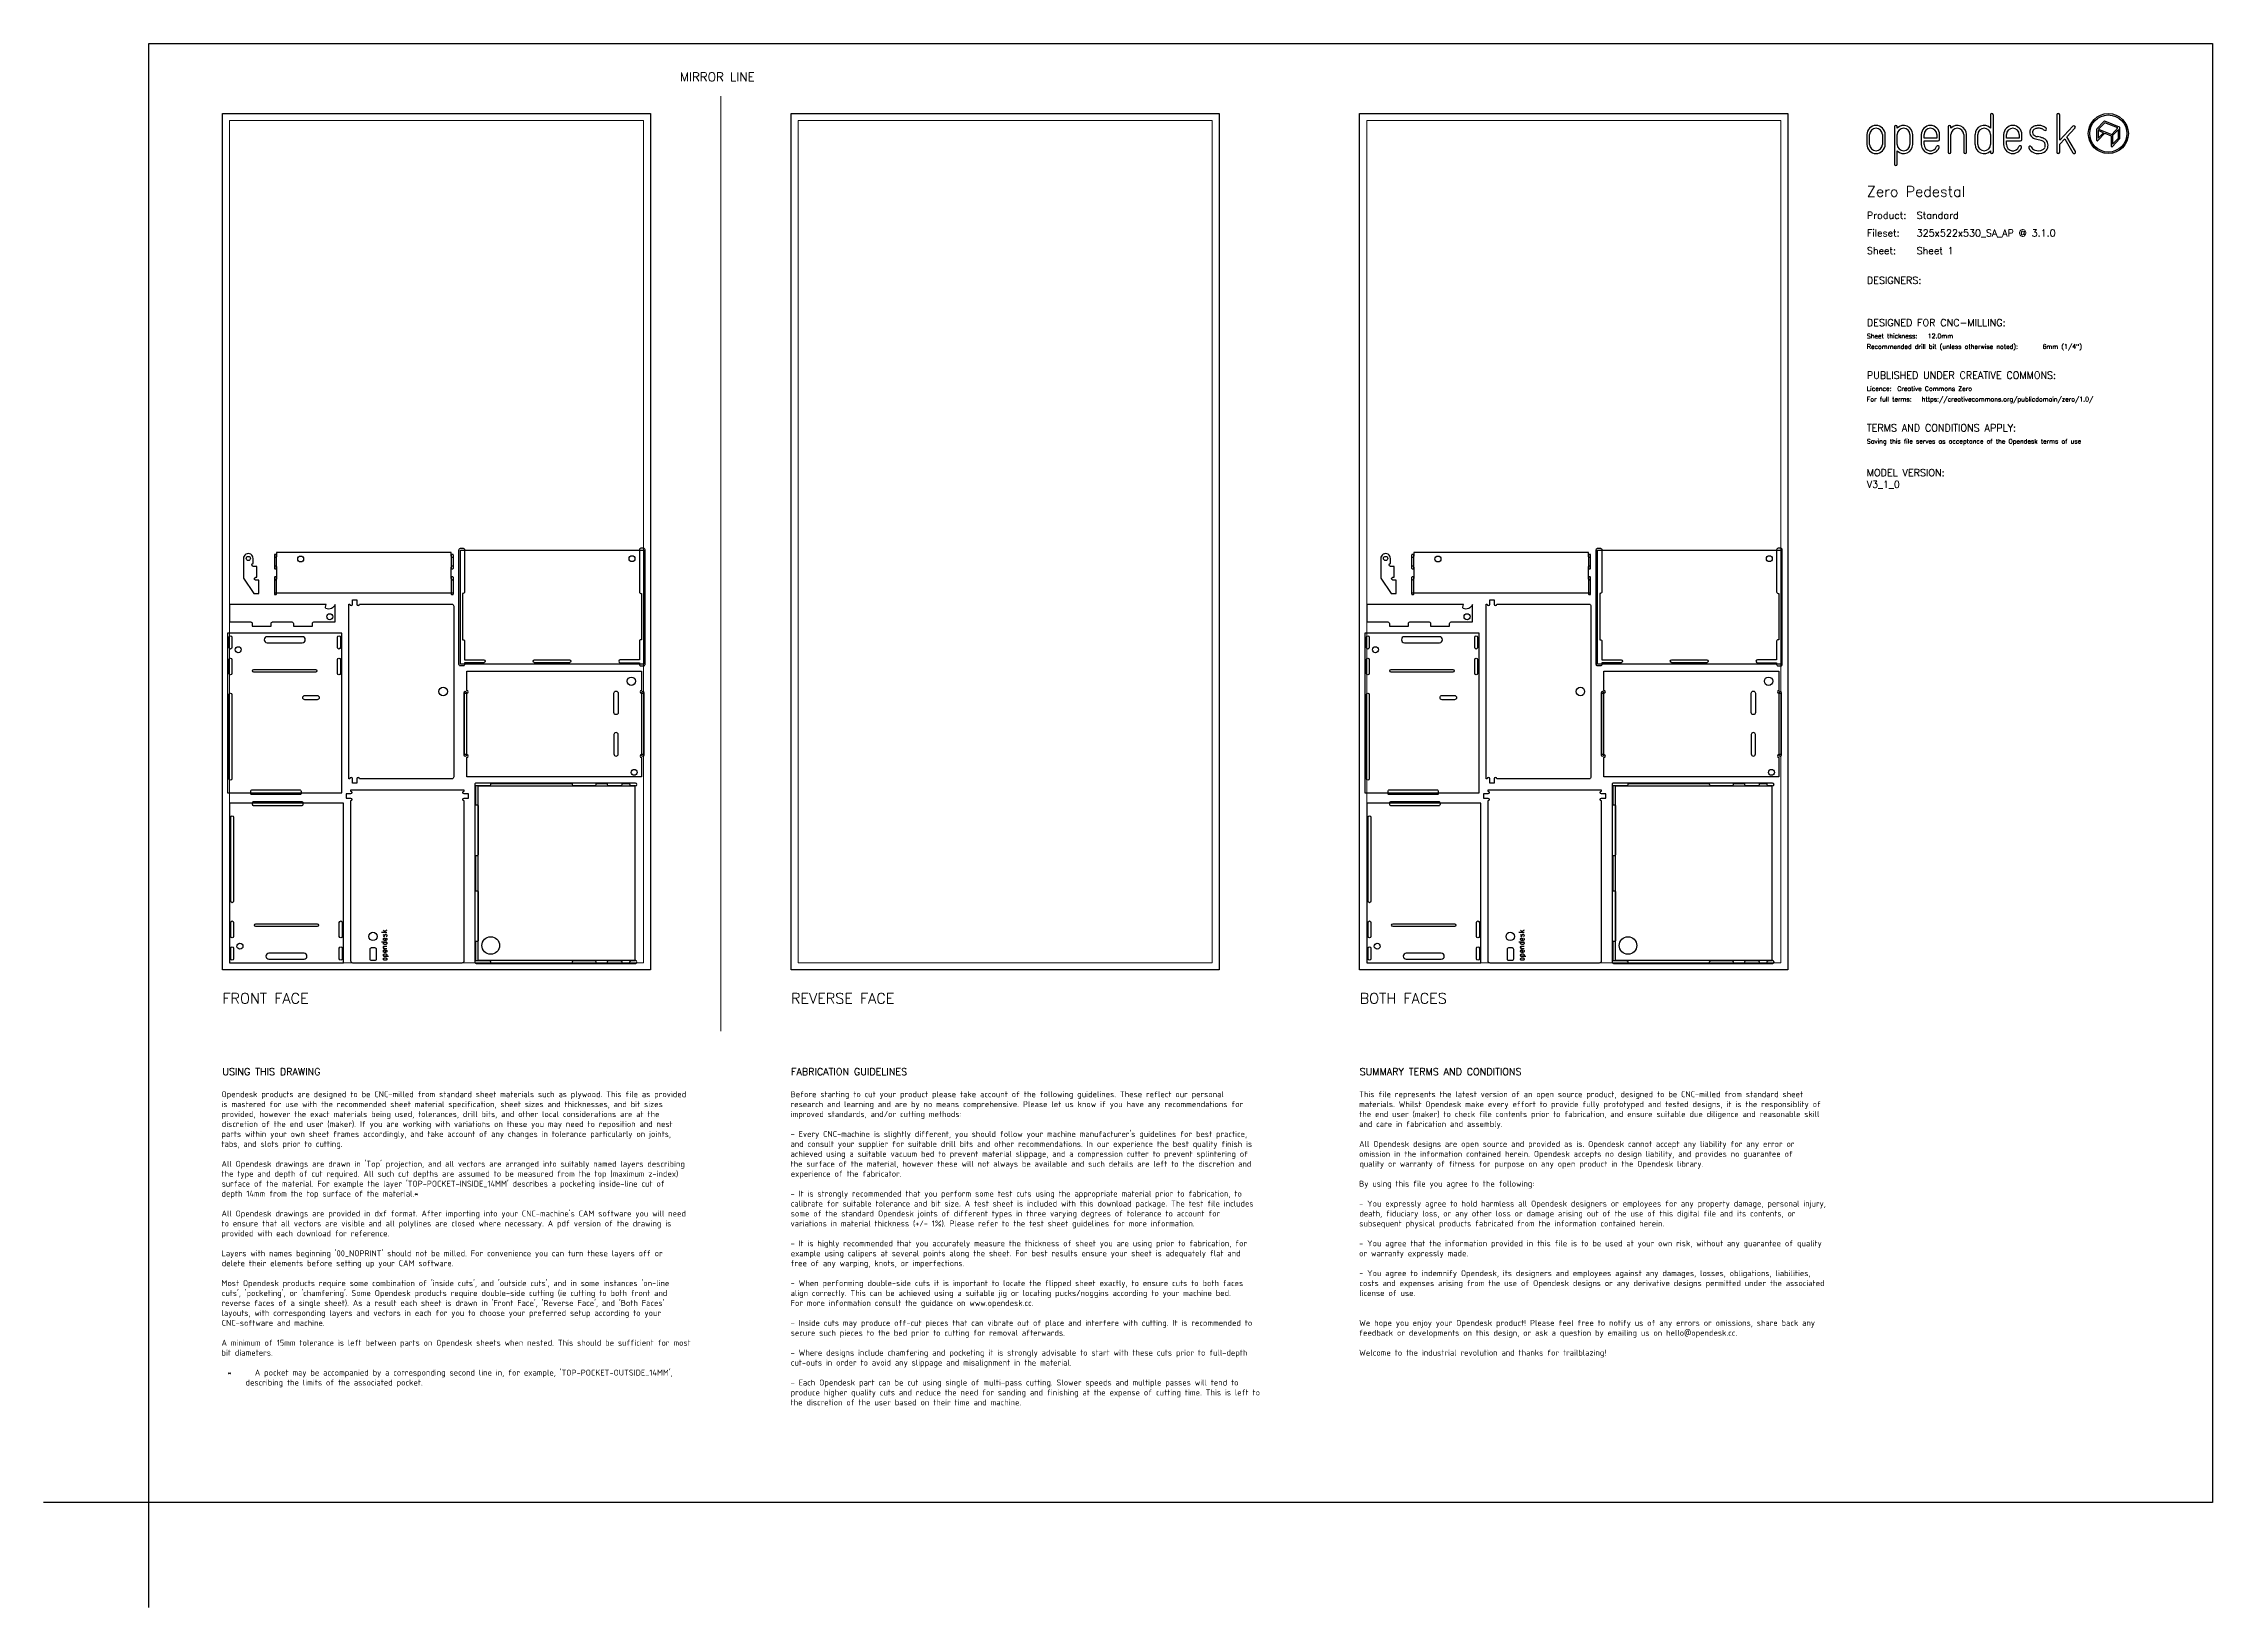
# Model space of a CAD drawing. Header units: millimetres. Extents: x -300 to 5880, y -300 to 4158.
import ezdxf
from ezdxf.enums import TextEntityAlignment as Align

# ---------------------------------------------------------------- set-up
doc = ezdxf.new("R2010")
doc.units = ezdxf.units.MM
doc.layers.add('00-NOPRINT_TEXT', color=7, linetype='Continuous', lineweight=25)
doc.layers.add('00_NOPRINT_TOLERANCE', color=7, linetype='Continuous', lineweight=5)
for name, color, linetype, lineweight, true_color in [('BOARD_$TH-NOMINAL', 3, 'Continuous', 30, 0x00ff00), ('TOP-CUT-INSIDE_12.000MM', 3, 'Continuous', 25, 0x00ff04), ('TOP-CUT-OUTSIDE_12.000MM', 60, 'Continuous', 25, 0xa0ff00), ('TOP-HOLE-12.000MM-DIAM_12.000MM', 5, 'Continuous', 25, 0x000dff), ('TOP-HOLE-16.063MM-DIAM_12.000MM', 5, 'Continuous', 25, 0x000dff), ('TOP-HOLE-17.000MM-DIAM_12.000MM', 5, 'Continuous', 25, 0x000dff), ('TOP-POCKET-INSIDE_4.000MM', 160, 'Continuous', 25, 0x0026ff), ('TOP-POCKET-INSIDE_6.000MM', 6, 'Continuous', 25, 0xff00e0), ('TOP-POCKET-INSIDE_8.000MM', 40, 'Continuous', 25, 0xffac00)]:
    doc.layers.add(name, color=color, linetype=linetype, lineweight=lineweight, true_color=true_color)
doc.layers.add('TOP-POCKET-ONLINE-2MM', color=3, linetype='Continuous')
doc.styles.add('OD-ISOCP-17_221', font='isocp.shx')
doc.styles.add('OD-ISOCP-17_222', font='isocp.shx')
doc.styles.add('OD-ISOCP-17_223', font='isocp.shx')
doc.styles.add('OD-ISOCP-17_224', font='isocp.shx')
doc.styles.add('OD-ISOCP-17_225', font='isocp.shx')
doc.styles.add('OD-ISOCP-17_226', font='isocp.shx')
doc.styles.add('OD-ISOCP-17_227', font='isocp.shx')
doc.styles.add('OD-ISOCP-17_228', font='isocp.shx')
doc.styles.add('OD-ISOCP-17_229', font='isocp.shx')
doc.styles.add('OD-ISOCP-17_230', font='isocp.shx')
doc.styles.add('OD-ISOCP-17_231', font='isocp.shx')
doc.styles.add('OD-ISOCP-17_232', font='isocp.shx')
doc.styles.add('OD-ISOCP-17_233', font='isocp.shx')
doc.styles.add('OD-ISOCP-17_234', font='isocp.shx')
doc.styles.add('OD-ISOCP-17_235', font='isocp.shx')
doc.styles.add('OD-ISOCP-17_236', font='isocp.shx')
doc.styles.add('OD-ISOCP-17_237', font='isocp.shx')
doc.styles.add('OD-ISOCP-17_238', font='isocp.shx')
doc.styles.add('OD-ISOCP-17_239', font='isocp.shx')
doc.styles.add('OD-ISOCP-17_240', font='isocp.shx')
doc.styles.add('OD-ISOCP-17_241', font='isocp.shx')
doc.styles.add('OD-ISOCP-17_242', font='isocp.shx')
doc.styles.add('OD-ISOCP-17_243', font='isocp.shx')
doc.styles.add('OD-ISOCP-17_244', font='isocp.shx')
doc.styles.add('OD-ISOCP-17_245', font='isocp.shx')
doc.styles.add('OD-ISOCP-17_246', font='isocp.shx')
doc.styles.add('OD-ISOCP-17_247', font='isocp.shx')
doc.styles.add('OD-ISOCP-17_248', font='isocp.shx')
doc.styles.add('OD-ISOCP-17_249', font='isocp.shx')
doc.styles.add('OD-ISOCP-17_250', font='isocp.shx')
doc.styles.add('OD-ISOCP-17_251', font='isocp.shx')
doc.styles.add('OD-ISOCP-17_252', font='isocp.shx')
doc.styles.add('OD-ISOCP-17_253', font='isocp.shx')
doc.styles.add('OD-ISOCP-17_254', font='isocp.shx')
doc.styles.add('OD-ISOCP-17_255', font='isocp.shx')
doc.styles.add('OD-ISOCP-17_256', font='isocp.shx')
doc.styles.add('OD-ISOCP-17_257', font='isocp.shx')
doc.styles.add('OD-ISOCP-17_258', font='isocp.shx')
doc.styles.add('OD-ISOCP-17_259', font='isocp.shx')
doc.styles.add('OD-ISOCP-17_260', font='isocp.shx')
doc.styles.add('OD-ISOCP-17_261', font='isocp.shx')
doc.styles.add('OD-ISOCP-17_262', font='isocp.shx')
doc.styles.add('OD-ISOCP-17_263', font='isocp.shx')
doc.styles.add('OD-ISOCP-17_264', font='isocp.shx')
doc.styles.add('OD-ISOCP-17_265', font='isocp.shx')
doc.styles.add('OD-ISOCP-17_266', font='isocp.shx')
doc.styles.add('OD-ISOCP-17_267', font='isocp.shx')
doc.styles.add('OD-ISOCP-17_268', font='isocp.shx')
doc.styles.add('OD-ISOCP-17_269', font='isocp.shx')
doc.styles.add('OD-ISOCP-17_270', font='isocp.shx')
doc.styles.add('OD-ISOCP-17_271', font='isocp.shx')
doc.styles.add('OD-ISOCP-17_272', font='isocp.shx')
doc.styles.add('OD-ISOCP-17_273', font='isocp.shx')
doc.styles.add('OD-ISOCP-17_274', font='isocp.shx')
doc.styles.add('OD-ISOCP-17_275', font='isocp.shx')
doc.styles.add('OD-ISOCP-17_276', font='isocp.shx')
doc.styles.add('OD-ISOCP-17_277', font='isocp.shx')
doc.styles.add('OD-ISOCP-17_278', font='isocp.shx')
doc.styles.add('OD-ISOCP-17_279', font='isocp.shx')
doc.styles.add('OD-ISOCP-17_280', font='isocp.shx')
doc.styles.add('OD-ISOCP-17_281', font='isocp.shx')
doc.styles.add('OD-ISOCP-17_282', font='isocp.shx')
doc.styles.add('OD-ISOCP-17_283', font='isocp.shx')
doc.styles.add('OD-ISOCP-17_284', font='isocp.shx')
doc.styles.add('OD-ISOCP-17_285', font='isocp.shx')
doc.styles.add('OD-ISOCP-17_286', font='isocp.shx')
doc.styles.add('OD-ISOCP-17_287', font='isocp.shx')
doc.styles.add('OD-ISOCP-17_288', font='isocp.shx')
doc.styles.add('OD-SIMPLEX-13_86', font='simplex.shx')
doc.styles.add('OD-SIMPLEX-20_82', font='simplex.shx')
doc.styles.add('OD-SIMPLEX-20_86', font='simplex.shx')
doc.styles.add('OD-SIMPLEX-20_87', font='simplex.shx')
doc.styles.add('OD-SIMPLEX-20_88', font='simplex.shx')
doc.styles.add('OD-SIMPLEX-25_89', font='simplex.shx')
doc.styles.add('OD-SIMPLEX-30_83', font='simplex.shx')
doc.styles.add('OD-SIMPLEX-30_87', font='simplex.shx')
doc.styles.add('OD-SIMPLEX-30_88', font='simplex.shx')
doc.styles.add('OD-SIMPLEX-30_89', font='simplex.shx')

# ---------------------------------------------------------------- blocks, each defined once
blk = doc.blocks.new('Borders Opendesk_7')
at = {"layer": '00-NOPRINT_TEXT'}
for p, q in [((0, 4158), (5880, 4158)), ((0, 0), (0, 4158)), ((5880, 4158), (5880, 0)), ((4895, 3898), (4895, 3870.1)), ((4902.9, 3870.1), (4902.9, 3898)), ((4939.3, 3898), (4939.3, 3870.1)), ((4947.3, 3870.1), (4947.3, 3898)), ((4973.4, 3920.1), (4973.4, 3814.1)), ((4981.3, 3916.7), (4981.3, 3920.1)), ((4981.3, 3870.1), (4981.3, 3898)), ((5017.7, 3898), (5017.7, 3870.1)), ((5025.6, 3870.1), (5025.6, 3898)), ((5050, 3898), (5050, 3870.1)), ((5058, 3888.1), (5058, 3898)), ((5094.4, 3898), (5094.4, 3888.1)), ((5102.3, 3884.1), (5102.3, 3898)), ((5126.6, 3920.1), (5126.6, 3848)), ((5134.5, 3916.7), (5134.5, 3920.1)), ((5134.5, 3848), (5134.5, 3898)), ((5170.9, 3898), (5170.9, 3848)), ((5178.9, 3848), (5178.9, 3898)), ((5203, 3898), (5203, 3870.1)), ((5211, 3870.1), (5211, 3898)), ((5247.4, 3954), (5247.4, 3916.7)), ((5247.4, 3898), (5247.4, 3870.1)), ((5255.3, 3848), (5255.3, 3954)), ((5284.6, 3898), (5284.6, 3870.1)), ((5292.6, 3888.1), (5292.6, 3898)), ((5329, 3898), (5329, 3888.1)), ((5336.9, 3884.1), (5336.9, 3898)), ((5436.4, 3954), (5436.4, 3848)), ((5444.4, 3881.9), (5444.4, 3954)), ((5482.1, 3922), (5444.4, 3881.9)), ((5464.8, 3892.1), (5487.9, 3916.6)), ((5549.5, 3912.6), (5549.5, 3882.2)), ((5570.5, 3935.8), (5550.1, 3914)), ((5553.1, 3880.8), (5572.9, 3901.9)), ((5553.7, 3909.6), (5553.7, 3887.4)), ((5568.8, 3903.5), (5553.7, 3909.6)), ((5553.7, 3887.4), (5568.8, 3903.5)), ((5572.6, 3931.9), (5555.2, 3913.4)), ((5555.2, 3913.4), (5592.6, 3898.3)), ((5610, 3916.9), (5572.6, 3931.9)), ((5614.4, 3919.6), (5572.8, 3936.3)), ((5572.9, 3901.9), (5591.1, 3894.5)), ((5591.1, 3894.5), (5591.1, 3865.5)), ((5592.6, 3898.3), (5610, 3916.9)), ((5611.5, 3912.4), (5595.2, 3895.1)), ((5595.2, 3895.1), (5595.2, 3870.7)), ((5611.5, 3888.1), (5611.5, 3912.4)), ((5615.7, 3887.3), (5615.7, 3917.6)), ((4981.3, 3814.1), (4981.3, 3851.4)), ((5094.4, 3888.1), (5058, 3888.1)), ((5058, 3870.1), (5058, 3880.1)), ((5058, 3880.1), (5098.3, 3880.1)), ((5247.4, 3851.4), (5247.4, 3848)), ((5329, 3888.1), (5292.6, 3888.1)), ((5292.6, 3870.1), (5292.6, 3880.1)), ((5292.6, 3880.1), (5332.9, 3880.1)), ((5444.4, 3870.4), (5459.1, 3886)), ((5444.4, 3848), (5444.4, 3870.4)), ((5459.1, 3886), (5482.1, 3846)), ((5489, 3850), (5464.8, 3892.1)), ((5594.7, 3864.1), (5615.1, 3885.8)), ((5595.2, 3870.7), (5611.5, 3888.1)), ((0, 0), (-300, 0)), ((0, -300), (0, 0)), ((5880, 0), (0, 0))]:
    blk.add_line(p, q, dxfattribs=at)
for radius in [57, 52.9]:
    blk.add_circle((5582.9, 3901), radius, dxfattribs=at)
for centre, radius, start, end in [((5251.3, 3954), 3.97, 0, 180), ((5440.4, 3954), 3.97, 0, 180), ((4921.1, 3898), 26.1, 0, 180), ((4921.1, 3898), 18.2, 0, 180), ((4977.3, 3920.1), 3.97, 0, 180), ((4999.5, 3898), 26.1, 0, 134.13157), ((4999.5, 3898), 18.2, 0, 180), ((5076.2, 3898), 26.1, 0, 180), ((5076.2, 3898), 18.2, 0, 180), ((5130.6, 3920.1), 3.97, 0, 180), ((5152.7, 3898), 26.1, 0, 134.13157), ((5152.7, 3898), 18.2, 0, 180), ((5229.2, 3898), 26.1, 45.86843, 180), ((5229.2, 3898), 18.2, 0, 180), ((5310.8, 3898), 26.1, 0, 180), ((5310.8, 3898), 18.2, 0, 180), ((5377.2, 3904.5), 18.3, 167.09639, 235.84532), ((5375.9, 3904.8), 16.9, 150.51394, 167.04891), ((5377.5, 3903.4), 19, 138.98821, 149.26699), ((5377.5, 3903.4), 19, 127.9168, 138.98821), ((5380.5, 3899.5), 24, 111.70118, 127.9168), ((5377.2, 3904.5), 10.3, 167.96032, 235.86134), ((5375.9, 3904.8), 8.99, 151.05191, 168.02381), ((5377.5, 3903.4), 11.1, 138.98821, 148.80915), ((5377.5, 3903.4), 11.1, 127.9168, 138.98821), ((5380.5, 3899.5), 16, 111.70118, 127.9168), ((5382, 3911.6), 18.9, 235.85111, 248.09121), ((5383.5, 3891.9), 32.1, 90, 111.70118), ((5383.5, 3891.9), 24.2, 90, 111.70118), ((5388.7, 3928.4), 37, 248.09121, 257.53847), ((5383.5, 3878.8), 45.3, 80.71035, 90), ((5383.5, 3878.8), 37.3, 80.71035, 90), ((5385.9, 3893.2), 22.7, 71.50348, 80.71035), ((5385.9, 3893.2), 30.7, 71.50348, 80.71035), ((5387.1, 3896.7), 19, 61.03556, 71.50348), ((5387.1, 3896.7), 26.9, 61.03556, 71.50348), ((5387.1, 3896.7), 19, 46.7983, 61.03556), ((5387.1, 3896.7), 26.9, 46.7983, 61.03556), ((5402.8, 3913.5), 3.97, 226.7983, 46.7983), ((5485, 3919.3), 3.97, 316.71352, 136.71352), ((5551.6, 3912.6), 2.06, 136.76961, 180), ((5572, 3934.4), 2.06, 68.07144, 136.76961), ((5613.6, 3917.6), 2.06, 0, 68.07144), ((4921.1, 3870.1), 26.1, 180, 0), ((4921.1, 3870.1), 18.2, 180, 0), ((4999.5, 3870.1), 18.2, 180, 0), ((4999.5, 3870.1), 26.1, 225.86843, 0), ((5076.2, 3870.1), 26.1, 180, 340.02575), ((5076.2, 3870.1), 18.2, 180, 340.02575), ((5097, 3862.6), 3.97, 340.02575, 160.02575), ((5098.3, 3884.1), 3.97, 270, 0), ((5130.6, 3848), 3.97, 180, 0), ((5174.9, 3848), 3.97, 180, 0), ((5229.2, 3870.1), 26.1, 180, 314.13157), ((5229.2, 3870.1), 18.2, 180, 0), ((5251.3, 3848), 3.97, 180, 0), ((5310.8, 3870.1), 26.1, 180, 340.02575), ((5310.8, 3870.1), 18.2, 180, 340.02575), ((5331.6, 3862.6), 3.97, 340.02575, 160.02575), ((5332.9, 3884.1), 3.97, 270, 0), ((5359.7, 3861.7), 3.97, 24.78597, 204.78597), ((5380.2, 3871.2), 26.6, 204.78597, 247.9544), ((5380.2, 3871.2), 18.7, 204.78597, 247.9544), ((5382, 3911.6), 26.9, 235.85111, 248.09121), ((5383.5, 3879.3), 35.4, 247.9544, 298.20261), ((5388.7, 3928.4), 44.9, 248.09121, 257.53847), ((5383.5, 3879.3), 27.4, 247.9544, 298.20261), ((5300, 3526.6), 366.5, 76.19474, 77.53847), ((5300, 3526.6), 374.5, 76.19474, 77.53847), ((5372.7, 3822.5), 61.9, 69.1442, 76.19474), ((5372.7, 3822.5), 69.8, 69.1442, 76.19474), ((5389.5, 3866.6), 14.6, 38.92909, 69.1442), ((5390.6, 3866.1), 12.5, 298.20261, 343.80333), ((5389.5, 3866.6), 22.5, 38.92909, 69.1442), ((5390.6, 3866.1), 20.4, 298.20261, 343.80333), ((5393.9, 3870.2), 8.99, 17.58344, 38.92909), ((5385.6, 3867.6), 17.6, 343.80333, 17.58344), ((5393.9, 3870.2), 16.9, 17.58344, 38.92909), ((5385.6, 3867.6), 25.5, 343.80333, 17.58344), ((5440.4, 3848), 3.97, 180, 0), ((5485.5, 3848), 3.97, 209.84173, 29.84173), ((5551.6, 3882.2), 2.06, 180, 316.76961), ((5593.2, 3865.5), 2.06, 180, 316.76961), ((5613.6, 3887.3), 2.06, 316.76961, 0), ((4977.3, 3814.1), 3.97, 180, 0)]:
    blk.add_arc(centre, radius, start, end, dxfattribs=at)
at = {"layer": '00_NOPRINT_TOLERANCE', "ltscale": 0.379202}
for p, q in [((210, 3958), (1430, 3958)), ((210, 1518), (210, 3958)), ((1430, 3958), (1430, 1518)), ((1830, 3958), (3050, 3958)), ((1830, 1518), (1830, 3958)), ((3050, 3958), (3050, 1518)), ((3450, 3958), (4670, 3958)), ((3450, 1518), (3450, 3958)), ((4670, 3958), (4670, 1518)), ((1430, 1518), (210, 1518)), ((3050, 1518), (1830, 1518)), ((4670, 1518), (3450, 1518))]:
    blk.add_line(p, q, dxfattribs=at)
at = {"layer": '00_NOPRINT_TOLERANCE', "ltscale": 0.379043}
blk.add_line((1630, 1343.2), (1630, 4008), dxfattribs=at)
at = {"layer": '00_NOPRINT_TOLERANCE', "ltscale": 0.380876}
for p, q in [((230, 3938), (1410, 3938)), ((1850, 3938), (3030, 3938)), ((3470, 3938), (4650, 3938)), ((1410, 1538), (230, 1538)), ((3030, 1538), (1850, 1538)), ((4650, 1538), (3470, 1538))]:
    blk.add_line(p, q, dxfattribs=at)
at = {"layer": '00_NOPRINT_TOLERANCE', "ltscale": 0.380023}
for p, q in [((230, 1538), (230, 3938)), ((1410, 3938), (1410, 1538)), ((1850, 1538), (1850, 3938)), ((3030, 3938), (3030, 1538)), ((3470, 1538), (3470, 3938)), ((4650, 3938), (4650, 1538))]:
    blk.add_line(p, q, dxfattribs=at)
at = {"layer": 'BOARD_$TH-NOMINAL'}
for p, q in [((210, 3958), (1430, 3958)), ((210, 1518), (210, 3958)), ((1430, 3958), (1430, 1518)), ((1830, 3958), (3050, 3958)), ((1830, 1518), (1830, 3958)), ((3050, 3958), (3050, 1518)), ((3450, 3958), (4670, 3958)), ((3450, 1518), (3450, 3958)), ((4670, 3958), (4670, 1518)), ((1430, 1518), (210, 1518)), ((3050, 1518), (1830, 1518)), ((4670, 1518), (3450, 1518))]:
    blk.add_line(p, q, dxfattribs=at)
at = {"layer": '00-NOPRINT_TEXT'}
for s, height, style, p in [('MIRROR LINE', 25, 'OD-SIMPLEX-25_89', (1513.3, 4049.9)), ('Zero Pedestal', 30, 'OD-SIMPLEX-30_83', (4895, 3720.9)), ('Product:', 20, 'OD-SIMPLEX-20_82', (4895, 3657.9)), ('Standard', 20, 'OD-SIMPLEX-20_82', (5036.9, 3657.9)), ('Fileset:', 20, 'OD-SIMPLEX-20_82', (4895, 3607.7)), ('325x522x530_SA_AP @ 3.1.0', 20, 'OD-SIMPLEX-20_82', (5036.9, 3607.6)), ('Sheet:', 20, 'OD-SIMPLEX-20_82', (4895, 3557.4)), ('Sheet 1', 20, 'OD-SIMPLEX-20_82', (5036.9, 3557.5)), ('DESIGNERS:', 20, 'OD-SIMPLEX-20_82', (4895, 3472.4)), ('DESIGNED FOR CNC-MILLING:', 20, 'OD-SIMPLEX-20_82', (4895, 3352.4)), ('Sheet thickness:', 13, 'OD-SIMPLEX-13_86', (4895, 3317.4)), ('Recommended drill bit (unless otherwise noted):', 13, 'OD-SIMPLEX-13_86', (4895, 3287.4)), ('12.0mm', 13, 'OD-SIMPLEX-13_86', (5068.3, 3317.4)), ('6mm (1/4")', 13, 'OD-SIMPLEX-13_86', (5395.5, 3287.4)), ('PUBLISHED UNDER CREATIVE COMMONS:', 20, 'OD-SIMPLEX-20_82', (4895, 3202.4)), ('Licence:', 13, 'OD-SIMPLEX-13_86', (4895, 3167.4)), ('Creative Commons Zero', 13, 'OD-SIMPLEX-13_86', (4981.5, 3167.4)), ('https://creativecommons.org/publicdomain/zero/1.0/', 13, 'OD-SIMPLEX-13_86', (5051.1, 3137.4)), ('For full terms:', 13, 'OD-SIMPLEX-13_86', (4895, 3137.4)), ('TERMS AND CONDITIONS APPLY:', 20, 'OD-SIMPLEX-20_82', (4895, 3052.3)), ('Saving this file serves as acceptance of the Opendesk terms of use ', 13, 'OD-SIMPLEX-13_86', (4895, 3017.3))]:
    blk.add_text(s, height=height, dxfattribs=dict(at, style=style)).set_placement(p)
at = {"layer": '00-NOPRINT_TEXT', "color": 7}
for s, height, style, p in [('FRONT FACE', 30, 'OD-SIMPLEX-30_89', (210, 1451.3)), ('REVERSE FACE', 30, 'OD-SIMPLEX-30_88', (1830, 1451.3)), ('BOTH FACES', 30, 'OD-SIMPLEX-30_87', (3450, 1451.3)), ('USING THIS DRAWING', 20, 'OD-SIMPLEX-20_88', (210, 1237.4)), ('FABRICATION GUIDELINES', 20, 'OD-SIMPLEX-20_87', (1830, 1237.4)), ('SUMMARY TERMS AND CONDITIONS', 20, 'OD-SIMPLEX-20_86', (3450, 1237.4))]:
    blk.add_text(s, height=height, dxfattribs=dict(at, style=style)).set_placement(p, align=Align.TOP_LEFT)
for s, style, p in [('Opendesk products are designed to be CNC-milled from standard sheet materials such as plywood. This file as provided', 'OD-ISOCP-17_265', (207.4, 1154.7)), ('is mastered for use with the recommended sheet material specification, sheet sizes and thicknesses, and bit sizes', 'OD-ISOCP-17_266', (207.4, 1126.3)), ('provided, however the exact materials being used, tolerances, drill bits, and other local considerations are at the', 'OD-ISOCP-17_267', (207.4, 1098)), ('research and learning and are by no means comprehensive. Please let us know if you have any recommendations for', 'OD-ISOCP-17_241', (1828.7, 1126.3)), ('Before starting to cut your product please take account of the following guidelines. These reflect our personal', 'OD-ISOCP-17_240', (1828.7, 1154.7)), ('improved standards, and/or cutting methods:', 'OD-ISOCP-17_242', (1828.7, 1098)), ('the end user (maker) to check file contents prior to fabrication, and ensure suitable due diligence and reasonable skill', 'OD-ISOCP-17_223', (3448.5, 1098)), ('This file represents the latest version of an open source product, designed to be CNC-milled from standard sheet', 'OD-ISOCP-17_221', (3448.5, 1154.7)), ('materials. Whilst Opendesk make every effort to provide fully prototyped and tested designs, it is the responsiblity of', 'OD-ISOCP-17_222', (3448.5, 1126.3)), ('parts within your own sheet frames accordingly, and take account of any changes in tolerance particularly on joints,', 'OD-ISOCP-17_269', (207.4, 1041.3)), ('discretion of the end user (maker). If you are working with variations on these you may need to reposition and nest', 'OD-ISOCP-17_268', (208.1, 1069.7)), ("- Every CNC-machine is slightly different, you should follow your machine manufacturer's guidelines for best practice,", 'OD-ISOCP-17_243', (1828.7, 1041.3)), ('and care in fabrication and assembly.', 'OD-ISOCP-17_224', (3448.5, 1069.7)), ('tabs, and slots prior to cutting.', 'OD-ISOCP-17_270', (207.4, 1013)), ('and consult your supplier for suitable drill bits and other recommendations. In our experience the best quality finish is', 'OD-ISOCP-17_244', (1828.7, 1013)), ('achieved using a suitable vacuum bed to prevent material slippage, and a compression cutter to prevent splintering of', 'OD-ISOCP-17_245', (1828.7, 984.7)), ('All Opendesk designs are open source and provided as is. Opendesk cannot accept any liability for any error or', 'OD-ISOCP-17_225', (3448.5, 1013)), ('omission in the information contained herein. Opendesk accepts no design liability, and provides no guarantee of', 'OD-ISOCP-17_226', (3448.5, 984.7)), ('the type and depth of cut required. All such cut depths are assumed to be measured from the top (maximum z-index)', 'OD-ISOCP-17_272', (207.4, 928)), ("All Opendesk drawings are drawn in 'Top' projection, and all vectors are arranged into suitably named layers describing", 'OD-ISOCP-17_271', (207.4, 956.3)), ('the surface of the material, however these will not always be available and such details are left to the discretion and', 'OD-ISOCP-17_246', (1828.7, 956.3)), ('experience of the fabricator.', 'OD-ISOCP-17_247', (1829.2, 928)), ('quality or warranty of fitness for purpose on any open product in the Opendesk library.', 'OD-ISOCP-17_227', (3449.1, 956.3)), ('depth 14mm from the top surface of the material.*', 'OD-ISOCP-17_274', (207.4, 871.3)), ("surface of the material. For example the layer 'TOP-POCKET-INSIDE_14MM' describes a pocketing inside-line cut of", 'OD-ISOCP-17_273', (208, 899.7)), ('- It is strongly recommended that you perform some test cuts using the appropriate material prior to fabrication, to', 'OD-ISOCP-17_248', (1828.7, 871.3)), ('By using this file you agree to the following:', 'OD-ISOCP-17_228', (3448.5, 899.7)), ('to ensure that all vectors are visible and all polylines are closed where necessary. A pdf version of the drawing is', 'OD-ISOCP-17_276', (207.4, 786.3)), ("All Opendesk drawings are provided in dxf format. After importing into your CNC-machine's CAM software you will need", 'OD-ISOCP-17_275', (207.4, 814.7)), ('variations in material thickness (+/- 1%). Please refer to the test sheet guidelines for more information.', 'OD-ISOCP-17_251', (1828.7, 786.3)), ('some of the standard Opendesk joints of different types in three varying degrees of tolerance to account for', 'OD-ISOCP-17_250', (1829.2, 814.7)), ('calibrate for suitable tolerance and bit size. A test sheet is included with this download package. The test file includes', 'OD-ISOCP-17_249', (1829.3, 843)), ('- You expressly agree to hold harmless all Opendesk designers or employees for any property damage, personal injury,', 'OD-ISOCP-17_229', (3448.5, 843)), ('subsequent physical products fabricated from the information contained herein.', 'OD-ISOCP-17_231', (3449, 786.3)), ('death, fiduciary loss, or any other loss or damage arising out of the use of this digital file and its contents, or', 'OD-ISOCP-17_230', (3449.1, 814.7)), ('provided with each download for reference.', 'OD-ISOCP-17_277', (207.4, 758)), ('- It is highly recommended that you accurately measure the thickness of sheet you are using prior to fabrication, for', 'OD-ISOCP-17_252', (1828.7, 729.7)), ('- You agree that the information provided in this file is to be used at your own risk, without any guarantee of quality', 'OD-ISOCP-17_232', (3448.5, 729.7)), ("Layers with names beginning '00_NOPRINT' should not be milled. For convenience you can turn these layers off or", 'OD-ISOCP-17_278', (207.4, 701.3)), ('delete their elements before setting up your CAM software.', 'OD-ISOCP-17_279', (208.1, 673)), ('free of any warping, knots, or imperfections.', 'OD-ISOCP-17_254', (1828.7, 673)), ('example using calipers at several points along the sheet. For best results ensure your sheet is adequately flat and', 'OD-ISOCP-17_253', (1829.2, 701.3)), ('or warranty expressly made.', 'OD-ISOCP-17_233', (3448.5, 701.3)), ("Most Opendesk products require some combination of 'inside cuts', and 'outside cuts', and in some instances 'on-line", 'OD-ISOCP-17_280', (207.4, 616.3)), ('- When performing double-side cuts it is important to locate the flipped sheet exactly, to ensure cuts to both faces', 'OD-ISOCP-17_255', (1828.7, 616.3)), ('- You agree to indemnify Opendesk, its designers and employees against any damages, losses, obligations, liabilities,', 'OD-ISOCP-17_234', (3448.5, 644.7)), ('costs and expenses arising from the use of Opendesk designs or any derivative designs permitted under the associated', 'OD-ISOCP-17_235', (3449.1, 616.3)), ("reverse faces of a single sheet). As a result each sheet is drawn in 'Front Face', 'Reverse Face', and 'Both Faces'", 'OD-ISOCP-17_282', (207.4, 559.7)), ("cuts', 'pocketing', or 'chamfering'. Some Opendesk products require double-side cutting (ie cutting to both front and", 'OD-ISOCP-17_281', (208.1, 588)), ('align correctly. This can be achieved using a suitable jig or locating pucks/noggins according to your machine bed.', 'OD-ISOCP-17_256', (1828.7, 588)), ('For more information consult the guidance on www.opendesk.cc.', 'OD-ISOCP-17_257', (1828.7, 559.7)), ('license of use.', 'OD-ISOCP-17_236', (3448.8, 588)), ('layouts, with corresponding layers and vectors in each for you to choose your preferred setup according to your', 'OD-ISOCP-17_283', (207.8, 531.3)), ('CNC-software and machine.', 'OD-ISOCP-17_284', (208.2, 503)), ('- Inside cuts may produce off-cut pieces that can vibrate out of place and interfere with cutting. It is recommended to', 'OD-ISOCP-17_258', (1828.7, 503)), ('We hope you enjoy your Opendesk product! Please feel free to notify us of any errors or omissions, share back any', 'OD-ISOCP-17_237', (3448.5, 503)), ('A minimum of 15mm tolerance is left between parts on Opendesk sheets when nested. This should be sufficient for most', 'OD-ISOCP-17_285', (207.4, 446.3)), ('bit diameters.', 'OD-ISOCP-17_286', (207.4, 418)), ('- Where designs include chamfering and pocketing it is strongly advisable to start with these cuts prior to full-depth', 'OD-ISOCP-17_260', (1828.7, 418)), ('secure such pieces to the bed prior to cutting for removal afterwards.', 'OD-ISOCP-17_259', (1829.2, 474.7)), ('Welcome to the industrial revolution and thanks for trailblazing!', 'OD-ISOCP-17_239', (3448.5, 418)), ('feedback or developments on this design, or ask a question by emailing us on hello@opendesk.cc.', 'OD-ISOCP-17_238', (3448.5, 474.7)), ("*      A pocket may be accompanied by a corresponding second line in, for example, 'TOP-POCKET-OUTSIDE_14MM',", 'OD-ISOCP-17_287', (224.4, 361.3)), ('cut-outs in order to avoid any slippage and misalignment in the material.', 'OD-ISOCP-17_261', (1829.3, 389.7)), ('describing the limits of the associated pocket.', 'OD-ISOCP-17_288', (276.1, 333)), ('- Each Opendesk part can be cut using single of multi-pass cutting. Slower speeds and multiple passes will tend to', 'OD-ISOCP-17_262', (1828.7, 333)), ('produce higher quality cuts and reduce the need for sanding and finishing at the expense of cutting time. This is left to', 'OD-ISOCP-17_263', (1828.7, 304.7)), ('the discretion of the user based on their time and machine.', 'OD-ISOCP-17_264', (1828.7, 276.3))]:
    blk.add_text(s, height=17, dxfattribs=dict(at, style=style)).set_placement(p)

msp = doc.modelspace()

# ---------------------------------------------------------------- linework, layer by layer
at = {"layer": 'TOP-CUT-INSIDE_12.000MM'}
for points in [[(437.5, 2467), (337.5, 2467, 1), (337.5, 2450), (437.5, 2450, 1)], [(3677.5, 2467), (3577.5, 2467, 1), (3577.5, 2450), (3677.5, 2450, 1)], [(1337.6, 2251, -1), (1325.6, 2251), (1325.6, 2306, -1), (1337.6, 2306)], [(4577.6, 2251, -1), (4565.6, 2251), (4565.6, 2306, -1), (4577.6, 2306)], [(1337.6, 2133), (1337.6, 2188, 1), (1325.6, 2188), (1325.6, 2133, 1)], [(4577.6, 2133), (4577.6, 2188, 1), (4565.6, 2188), (4565.6, 2133, 1)], [(442.5, 1548, 1), (442.5, 1565), (342.5, 1565, 1), (342.5, 1548)], [(645, 1580), (634, 1580, 0.414214), (630, 1576), (630, 1549, 0.414214), (634, 1545), (645, 1545, 0.414214), (649, 1549), (649, 1576, 0.414214)], [(3682.5, 1548, 1), (3682.5, 1565), (3582.5, 1565, 1), (3582.5, 1548)], [(3885, 1580), (3874, 1580, 0.414214), (3870, 1576), (3870, 1549, 0.414214), (3874, 1545), (3885, 1545, 0.414214), (3889, 1549), (3889, 1576, 0.414214)]]:
    msp.add_lwpolyline(points, format="xyb", close=True, dxfattribs=at)
for centre, radius in [((1375, 2340), 12), ((4615, 2340), 12), ((839, 2311), 12), ((4079, 2311), 12), ((639, 1613), 12), ((974.5, 1587), 25), ((3879, 1613), 12), ((4214.5, 1587), 25)]:
    msp.add_circle(centre, radius, dxfattribs=at)
at = {"layer": 'TOP-CUT-OUTSIDE_12.000MM'}
for points in [[(304.7, 2628.4, -0.982426), (304.9, 2636.4), (307.9, 2636.4), (307.9, 2667.6), (297.6, 2667.6, -1), (297.6, 2675.6), (297.6, 2690, 1.000707), (270, 2690.1), (270, 2634.1), (299.4, 2590.4), (313.9, 2590.4), (313.9, 2628.4)], [(358, 2628.5), (358, 2592), (868, 2592), (868, 2628.5), (866, 2628.5, -0.414214), (862, 2632.5), (862, 2665.5, -0.414214), (866, 2669.5), (868, 2669.5), (868, 2692.5), (866, 2692.5, -0.414214), (862, 2696.5), (862, 2707), (364, 2707), (364, 2696.5, -0.414214), (360, 2692.5), (358, 2692.5), (358, 2669.5), (360, 2669.5, -0.414214), (364, 2665.5), (364, 2632.5, -0.414214), (360, 2628.5)], [(3544.7, 2628.4, -0.982426), (3544.9, 2636.4), (3547.9, 2636.4), (3547.9, 2667.6), (3537.6, 2667.6, -1), (3537.6, 2675.6), (3537.6, 2690, 1.000707), (3510, 2690.1), (3510, 2634.1), (3539.4, 2590.4), (3553.9, 2590.4), (3553.9, 2628.4)], [(3598, 2628.5), (3598, 2592), (4108, 2592), (4108, 2628.5), (4106, 2628.5, -0.414214), (4102, 2632.5), (4102, 2665.5, -0.414214), (4106, 2669.5), (4108, 2669.5), (4108, 2692.5), (4106, 2692.5, -0.414214), (4102, 2696.5), (4102, 2707), (3604, 2707), (3604, 2696.5, -0.414214), (3600, 2692.5), (3598, 2692.5), (3598, 2669.5), (3600, 2669.5, -0.414214), (3604, 2665.5), (3604, 2632.5, -0.414214), (3600, 2628.5)], [(412.1, 2505), (412.1, 2497), (466.3, 2497), (466.3, 2505, -0.414214), (470.3, 2509), (531, 2509), (531, 2558.9, -0.444295), (505.1, 2547.7, -0.389346), (503.5, 2551.4), (505.4, 2559), (230, 2559), (230, 2509), (290.7, 2509, -0.414214), (294.7, 2505), (294.7, 2497), (348.9, 2497), (348.9, 2505, -0.414214), (352.9, 2509), (408.1, 2509, -0.414214)], [(601, 2062, 1), (593, 2062), (593, 2050), (581, 2050), (581, 2062, 1), (573, 2062), (570, 2062), (570, 2560), (573, 2560, 1), (581, 2560), (581, 2572), (593, 2572), (593, 2560, 1), (601, 2560), (863, 2560, -0.414214), (869, 2554), (869, 2068, -0.414214), (863, 2062)], [(3652.1, 2505), (3652.1, 2497), (3706.3, 2497), (3706.3, 2505, -0.414214), (3710.3, 2509), (3771, 2509), (3771, 2558.9, -0.444295), (3745.1, 2547.7, -0.389346), (3743.5, 2551.4), (3745.4, 2559), (3470, 2559), (3470, 2509), (3530.7, 2509, -0.414214), (3534.7, 2505), (3534.7, 2497), (3588.9, 2497), (3588.9, 2505, -0.414214), (3592.9, 2509), (3648.1, 2509, -0.414214)], [(3841, 2062, 1), (3833, 2062), (3833, 2050), (3821, 2050), (3821, 2062, 1), (3813, 2062), (3810, 2062), (3810, 2560), (3813, 2560, 1), (3821, 2560), (3821, 2572), (3833, 2572), (3833, 2560, 1), (3841, 2560), (4103, 2560, -0.414214), (4109, 2554), (4109, 2068, -0.414214), (4103, 2062)], [(906, 2131), (900, 2131), (900, 2306), (906, 2306, 1), (906, 2314), (906, 2369), (1404, 2369), (1404, 2314, 1), (1404, 2306), (1410, 2306), (1410, 2131), (1404, 2131, 1), (1404, 2123), (1404, 2068), (906, 2068), (906, 2123, 1)], [(4146, 2131), (4140, 2131), (4140, 2306), (4146, 2306, 1), (4146, 2314), (4146, 2369), (4644, 2369), (4644, 2314, 1), (4644, 2306), (4650, 2306), (4650, 2131), (4644, 2131, 1), (4644, 2123), (4644, 2068), (4146, 2068), (4146, 2123, 1)], [(1207, 2046), (1207, 2048), (974, 2048), (974, 2046, -0.414214), (970, 2042), (931, 2042), (931, 1988), (935, 1988, -0.414214), (939, 1984), (939, 1847, -0.414214), (935, 1843), (931, 1843), (931, 1743), (935, 1743, -0.414214), (939, 1739), (939, 1602, -0.414214), (935, 1598), (931, 1598), (931, 1544), (970, 1544, -0.414214), (974, 1540), (974, 1538), (1207, 1538), (1207, 1540, -0.414214), (1211, 1544), (1270, 1544, -0.414214), (1274, 1540), (1274, 1538), (1307, 1538), (1307, 1540, -0.414214), (1311, 1544), (1344, 1544, -0.414214), (1348, 1540), (1348, 1538), (1371, 1538), (1371, 1540, -0.414214), (1375, 1544), (1385.5, 1544), (1385.5, 2042), (1375, 2042, -0.414214), (1371, 2046), (1371, 2048), (1348, 2048), (1348, 2046, -0.414214), (1344, 2042), (1311, 2042, -0.414214), (1307, 2046), (1307, 2048), (1274, 2048), (1274, 2046, -0.414214), (1270, 2042), (1211, 2042, -0.414214)], [(4447, 2046), (4447, 2048), (4214, 2048), (4214, 2046, -0.414214), (4210, 2042), (4171, 2042), (4171, 1988), (4175, 1988, -0.414214), (4179, 1984), (4179, 1847, -0.414214), (4175, 1843), (4171, 1843), (4171, 1743), (4175, 1743, -0.414214), (4179, 1739), (4179, 1602, -0.414214), (4175, 1598), (4171, 1598), (4171, 1544), (4210, 1544, -0.414214), (4214, 1540), (4214, 1538), (4447, 1538), (4447, 1540, -0.414214), (4451, 1544), (4510, 1544, -0.414214), (4514, 1540), (4514, 1538), (4547, 1538), (4547, 1540, -0.414214), (4551, 1544), (4584, 1544, -0.414214), (4588, 1540), (4588, 1538), (4611, 1538), (4611, 1540, -0.414214), (4615, 1544), (4625.5, 1544), (4625.5, 2042), (4615, 2042, -0.414214), (4611, 2046), (4611, 2048), (4588, 2048), (4588, 2046, -0.414214), (4584, 2042), (4551, 2042, -0.414214), (4547, 2046), (4547, 2048), (4514, 2048), (4514, 2046, -0.414214), (4510, 2042), (4451, 2042, -0.414214)], [(581, 1538), (893, 1538, 0.414214), (899, 1544), (899, 1999.1, -1), (899, 2007.1), (911, 2007.1), (911, 2019.1), (899, 2019.1, -1), (899, 2027.1), (899, 2030), (575, 2030), (575, 2027.1, -1), (575, 2019.1), (563, 2019.1), (563, 2007.1), (575, 2007.1, -1), (575, 1999.1), (575, 1544, 0.414214)], [(3821, 1538), (4133, 1538, 0.414214), (4139, 1544), (4139, 1999.1, -1), (4139, 2007.1), (4151, 2007.1), (4151, 2019.1), (4139, 2019.1, -1), (4139, 2027.1), (4139, 2030), (3815, 2030), (3815, 2027.1, -1), (3815, 2019.1), (3803, 2019.1), (3803, 2007.1), (3815, 2007.1, -1), (3815, 1999.1), (3815, 1544, 0.414214)]]:
    msp.add_lwpolyline(points, format="xyb", close=True, dxfattribs=at)
for points in [[(888, 2389), (888, 2714), (1410, 2714), (1410, 2389)], [(4128, 2389), (4128, 2714), (4650, 2714), (4650, 2389)], [(225, 2477), (225, 2022.5), (550, 2022.5), (550, 2477)], [(3465, 2477), (3465, 2022.5), (3790, 2022.5), (3790, 2477)], [(555, 1992.5), (230, 1992.5), (230, 1538), (555, 1538)], [(3795, 1992.5), (3470, 1992.5), (3470, 1538), (3795, 1538)]]:
    msp.add_lwpolyline(points, close=True, dxfattribs=at)
at = {"layer": 'TOP-HOLE-12.000MM-DIAM_12.000MM'}
for centre in [(283.8, 2690.1), (3523.8, 2690.1)]:
    msp.add_circle(centre, 6, dxfattribs=at)
at = {"layer": 'TOP-HOLE-16.063MM-DIAM_12.000MM'}
for centre in [(1383.1, 2080.5), (4623.1, 2080.5)]:
    msp.add_circle(centre, 8.39, dxfattribs=at)
at = {"layer": 'TOP-HOLE-17.000MM-DIAM_12.000MM'}
for centre in [(433, 2688.5), (3673, 2688.5), (516, 2524), (3756, 2524), (255, 2430), (3495, 2430), (260, 1585), (3500, 1585)]:
    msp.add_circle(centre, 8.5, dxfattribs=at)
at = {"layer": 'TOP-POCKET-INSIDE_4.000MM'}
for points in [[(362, 2701.5), (360, 2701.5, 0.414214), (358, 2699.5), (358, 2662.5, 0.414214), (360, 2660.5), (362, 2660.5, 0.414214), (364, 2662.5), (364, 2699.5, 0.414214)], [(864, 2701.5, 0.414214), (862, 2699.5), (862, 2662.5, 0.414214), (864, 2660.5), (866, 2660.5, 0.414214), (868, 2662.5), (868, 2699.5, 0.414214), (866, 2701.5)], [(3602, 2701.5), (3600, 2701.5, 0.414214), (3598, 2699.5), (3598, 2662.5, 0.414214), (3600, 2660.5), (3602, 2660.5, 0.414214), (3604, 2662.5), (3604, 2699.5, 0.414214)], [(4104, 2701.5, 0.414214), (4102, 2699.5), (4102, 2662.5, 0.414214), (4104, 2660.5), (4106, 2660.5, 0.414214), (4108, 2662.5), (4108, 2699.5, 0.414214), (4106, 2701.5)], [(358, 2635.5), (358, 2589, 0.414214), (360, 2587), (362, 2587, 0.414214), (364, 2589), (364, 2635.5, 0.414214), (362, 2637.5), (360, 2637.5, 0.414214)], [(864, 2637.5, 0.414214), (862, 2635.5), (862, 2589, 0.414214), (864, 2587), (866, 2587, 0.414214), (868, 2589), (868, 2635.5, 0.414214), (866, 2637.5)], [(3598, 2635.5), (3598, 2589, 0.414214), (3600, 2587), (3602, 2587, 0.414214), (3604, 2589), (3604, 2635.5, 0.414214), (3602, 2637.5), (3600, 2637.5, 0.414214)], [(4104, 2637.5, 0.414214), (4102, 2635.5), (4102, 2589, 0.414214), (4104, 2587), (4106, 2587, 0.414214), (4108, 2589), (4108, 2635.5, 0.414214), (4106, 2637.5)], [(906, 2130.5), (906, 2306.5, 1), (898, 2306.5), (898, 2130.5, 1)], [(1412, 2130.5), (1412, 2306.5, 1), (1404, 2306.5), (1404, 2130.5, 1)], [(4146, 2130.5), (4146, 2306.5, 1), (4138, 2306.5), (4138, 2130.5, 1)], [(4652, 2130.5), (4652, 2306.5, 1), (4644, 2306.5), (4644, 2130.5, 1)], [(933, 2050, 0.414214), (929, 2046), (929, 1540, 0.414214), (933, 1536), (1386.5, 1536, 1), (1386.5, 1544), (939, 1544), (939, 2042), (1386.5, 2042, 1), (1386.5, 2050)], [(4173, 2050, 0.414214), (4169, 2046), (4169, 1540, 0.414214), (4173, 1536), (4626.5, 1536, 1), (4626.5, 1544), (4179, 1544), (4179, 2042), (4626.5, 2042, 1), (4626.5, 2050)]]:
    msp.add_lwpolyline(points, format="xyb", close=True, dxfattribs=at)
at = {"layer": 'TOP-POCKET-INSIDE_6.000MM'}
for points in [[(229, 2466, -1), (237, 2466), (237, 2436, -1), (229, 2436)], [(538, 2466, -1), (546, 2466), (546, 2436, -1), (538, 2436)], [(3469, 2466, -1), (3477, 2466), (3477, 2436, -1), (3469, 2436)], [(3778, 2466, -1), (3786, 2466), (3786, 2436, -1), (3778, 2436)], [(237, 2362, -1), (229, 2362), (229, 2402, -1), (237, 2402)], [(300, 2374), (475, 2374, -1), (475, 2366), (300, 2366, -1)], [(546, 2362, -1), (538, 2362), (538, 2402, -1), (546, 2402)], [(3477, 2362, -1), (3469, 2362), (3469, 2402, -1), (3477, 2402)], [(3540, 2374), (3715, 2374, -1), (3715, 2366), (3540, 2366, -1)], [(3786, 2362, -1), (3778, 2362), (3778, 2402, -1), (3786, 2402)], [(229, 2302, -1), (237, 2302), (237, 2062, -1), (229, 2062)], [(3469, 2302, -1), (3477, 2302), (3477, 2062, -1), (3469, 2062)], [(434, 2019.5, -0.414214), (432, 2017.5), (293, 2017.5, -0.414214), (291, 2019.5), (291, 2026.5, -0.414214), (295, 2030.5), (430, 2030.5, -0.414214), (434, 2026.5)], [(296, 1993.5, -0.414214), (300, 1997.5), (435, 1997.5, -0.414214), (439, 1993.5), (439, 1989, -0.414214), (435, 1985), (300, 1985, -0.414214), (296, 1989)], [(3674, 2019.5, -0.414214), (3672, 2017.5), (3533, 2017.5, -0.414214), (3531, 2019.5), (3531, 2026.5, -0.414214), (3535, 2030.5), (3670, 2030.5, -0.414214), (3674, 2026.5)], [(3536, 1993.5, -0.414214), (3540, 1997.5), (3675, 1997.5, -0.414214), (3679, 1993.5), (3679, 1989, -0.414214), (3675, 1985), (3540, 1985, -0.414214), (3536, 1989)], [(242, 1953), (242, 1713, -1), (234, 1713), (234, 1953, -1)], [(3482, 1953), (3482, 1713, -1), (3474, 1713), (3474, 1953, -1)], [(242, 1613, -1), (234, 1613), (234, 1653, -1), (242, 1653)], [(305, 1641, -1), (305, 1649), (480, 1649, -1), (480, 1641)], [(551, 1613, -1), (543, 1613), (543, 1653, -1), (551, 1653)], [(3482, 1613, -1), (3474, 1613), (3474, 1653, -1), (3482, 1653)], [(3545, 1641, -1), (3545, 1649), (3720, 1649, -1), (3720, 1641)], [(3791, 1613, -1), (3783, 1613), (3783, 1653, -1), (3791, 1653)], [(234, 1549), (234, 1579, -1), (242, 1579), (242, 1549, -1)], [(551, 1549, -1), (543, 1549), (543, 1579, -1), (551, 1579)], [(3474, 1549), (3474, 1579, -1), (3482, 1579), (3482, 1549, -1)], [(3791, 1549, -1), (3783, 1549), (3783, 1579, -1), (3791, 1579)]]:
    msp.add_lwpolyline(points, format="xyb", close=True, dxfattribs=at)
for points in [[(445, 2299.5), (480, 2299.5, -1), (480, 2287.5), (445, 2287.5, -1), (445, 2299.5)], [(3685, 2299.5), (3720, 2299.5, -1), (3720, 2287.5), (3685, 2287.5, -1), (3685, 2299.5)]]:
    msp.add_lwpolyline(points, format="xyb", dxfattribs=at)
at = {"layer": 'TOP-POCKET-INSIDE_8.000MM'}
for points in [[(955, 2393), (900, 2393), (900, 2388, -0.414214), (896, 2384), (888, 2384, -0.414214), (884, 2388), (884, 2715, -0.414214), (888, 2719), (896, 2719, -0.414214), (900, 2715), (900, 2594.6, -0.414214), (896, 2590.6), (894, 2590.6), (894, 2458.6), (896, 2458.6, -0.414214), (900, 2454.6), (900, 2401), (955, 2401, -1)], [(1402, 2719, 0.414214), (1398, 2715), (1398, 2594.6, 0.414214), (1402, 2590.6), (1404, 2590.6), (1404, 2458.6), (1402, 2458.6, 0.414214), (1398, 2454.6), (1398, 2401), (1343, 2401, 1), (1343, 2393), (1398, 2393), (1398, 2388, 0.414214), (1402, 2384), (1410, 2384, 0.414214), (1414, 2388), (1414, 2715, 0.414214), (1410, 2719)], [(4195, 2393), (4140, 2393), (4140, 2388, -0.414214), (4136, 2384), (4128, 2384, -0.414214), (4124, 2388), (4124, 2715, -0.414214), (4128, 2719), (4136, 2719, -0.414214), (4140, 2715), (4140, 2594.6, -0.414214), (4136, 2590.6), (4134, 2590.6), (4134, 2458.6), (4136, 2458.6, -0.414214), (4140, 2454.6), (4140, 2401), (4195, 2401, -1)], [(4642, 2719, 0.414214), (4638, 2715), (4638, 2594.6, 0.414214), (4642, 2590.6), (4644, 2590.6), (4644, 2458.6), (4642, 2458.6, 0.414214), (4638, 2454.6), (4638, 2401), (4583, 2401, 1), (4583, 2393), (4638, 2393), (4638, 2388, 0.414214), (4642, 2384), (4650, 2384, 0.414214), (4654, 2388), (4654, 2715, 0.414214), (4650, 2719)], [(1099, 2401), (1199, 2401, -1), (1199, 2393), (1099, 2393, -1)], [(4339, 2401), (4439, 2401, -1), (4439, 2393), (4339, 2393, -1)]]:
    msp.add_lwpolyline(points, format="xyb", close=True, dxfattribs=at)
for centre in [(1377, 2689.5), (4617, 2689.5)]:
    msp.add_circle(centre, 8.39, dxfattribs=at)
at = {"layer": 'TOP-POCKET-ONLINE-2MM'}
for p, q in [((678.4, 1624.2), (663.5, 1624.2)), ((675.1, 1624.2), (668.5, 1630.9)), ((678.4, 1630.9), (672.2, 1627.1)), ((3918.4, 1624.2), (3903.5, 1624.2)), ((3915.1, 1624.2), (3908.5, 1630.9)), ((3918.4, 1630.9), (3912.2, 1627.1)), ((678.3, 1596.9), (663.5, 1596.9)), ((668.4, 1578.8), (678.5, 1578.8)), ((668.6, 1556.2), (683.3, 1556.2)), ((3918.3, 1596.9), (3903.5, 1596.9)), ((3908.4, 1578.8), (3918.5, 1578.8)), ((3908.6, 1556.2), (3923.3, 1556.2))]:
    msp.add_line(p, q, dxfattribs=at)
for points in [[(669.3, 1618.8, 0.249184), (668.7, 1614.3, 0.476722), (671.5, 1613.2, 0.155568), (672.5, 1614.3, 0.020241), (673.1, 1616.3, -0.016507), (673.5, 1617.9, -0.080951), (674, 1618.9, -0.43378), (677.3, 1618.8, -0.298926), (678, 1614, -0.109528), (676.6, 1612.4)], [(3909.3, 1618.8, 0.249184), (3908.7, 1614.3, 0.476722), (3911.5, 1613.2, 0.155568), (3912.5, 1614.3, 0.020241), (3913.1, 1616.3, -0.016507), (3913.5, 1617.9, -0.080951), (3914, 1618.9, -0.43378), (3917.3, 1618.8, -0.298926), (3918, 1614, -0.109528), (3916.6, 1612.4)]]:
    msp.add_lwpolyline(points, format="xyb", dxfattribs=at)
for points in [[(676.3, 1608), (676.4, 1608), (676.4, 1608), (676.5, 1608), (676.6, 1607.9), (676.6, 1607.9), (676.7, 1607.9), (676.7, 1607.9), (676.8, 1607.8), (676.8, 1607.8), (676.9, 1607.8), (676.9, 1607.7), (677, 1607.7), (677, 1607.7), (677.1, 1607.6), (677.1, 1607.6), (677.2, 1607.5), (677.2, 1607.5), (677.3, 1607.5), (677.3, 1607.4), (677.4, 1607.4), (677.4, 1607.3), (677.5, 1607.3), (677.5, 1607.2), (677.6, 1607.2), (677.6, 1607.1), (677.7, 1607.1), (677.7, 1607), (677.7, 1607), (677.8, 1606.9), (677.8, 1606.9), (677.8, 1606.8), (677.9, 1606.8), (677.9, 1606.7), (678, 1606.7), (678, 1606.6), (678, 1606.5), (678, 1606.5), (678.1, 1606.4), (678.1, 1606.4), (678.1, 1606.3), (678.2, 1606.2), (678.2, 1606.2), (678.2, 1606.1), (678.2, 1606.1), (678.2, 1606), (678.3, 1605.9), (678.3, 1605.9), (678.3, 1605.8), (678.3, 1605.8), (678.3, 1605.7), (678.3, 1605.6), (678.4, 1605.6), (678.4, 1605.5), (678.4, 1605.3), (678.4, 1605.2), (678.4, 1605.1), (678.4, 1605), (678.4, 1604.9), (678.4, 1604.8), (678.4, 1604.7), (678.4, 1604.6), (678.4, 1604.6), (678.4, 1604.5), (678.4, 1604.4), (678.4, 1604.3), (678.4, 1604.3), (678.4, 1604.2), (678.4, 1604.1), (678.3, 1604), (678.3, 1603.9), (678.3, 1603.9), (678.3, 1603.8), (678.2, 1603.7), (678.2, 1603.6), (678.2, 1603.6), (678.2, 1603.5), (678.1, 1603.4), (678.1, 1603.3), (678, 1603.3), (678, 1603.2), (678, 1603.1), (677.9, 1603), (677.9, 1603), (677.8, 1602.9), (677.8, 1602.8), (677.7, 1602.8), (677.7, 1602.7), (677.6, 1602.6), (677.6, 1602.6), (677.5, 1602.5), (677.5, 1602.4), (677.4, 1602.4), (677.3, 1602.3), (677.3, 1602.3), (677.2, 1602.2), (677.1, 1602.2), (677.1, 1602.1), (677, 1602.1), (676.9, 1602), (676.9, 1602), (676.8, 1601.9), (676.7, 1601.9), (676.7, 1601.8), (676.6, 1601.8), (676.5, 1601.8), (676.5, 1601.7), (676.4, 1601.7), (676.3, 1601.7), (676.2, 1601.7), (676.2, 1601.6), (676.1, 1601.6), (676, 1601.6), (675.9, 1601.6), (675.9, 1601.6), (675.8, 1601.6), (675.7, 1601.5), (675.7, 1601.5), (675.6, 1601.5), (675.5, 1601.5), (675.4, 1601.5), (675.4, 1601.5), (675.3, 1601.5), (671.6, 1601.5), (671.5, 1601.5), (671.4, 1601.5), (671.4, 1601.5), (671.3, 1601.5), (671.2, 1601.5), (671.2, 1601.5), (671.1, 1601.6), (671, 1601.6), (670.9, 1601.6), (670.9, 1601.6), (670.8, 1601.6), (670.7, 1601.6), (670.6, 1601.7), (670.6, 1601.7), (670.5, 1601.7), (670.4, 1601.7), (670.4, 1601.8), (670.3, 1601.8), (670.2, 1601.8), (670.1, 1601.9), (670.1, 1601.9), (670, 1602), (669.9, 1602), (669.9, 1602.1), (669.8, 1602.1), (669.7, 1602.2), (669.7, 1602.2), (669.6, 1602.3), (669.5, 1602.3), (669.5, 1602.4), (669.4, 1602.4), (669.4, 1602.5), (669.3, 1602.6), (669.3, 1602.6), (669.2, 1602.7), (669.2, 1602.8), (669.1, 1602.8), (669.1, 1602.9), (669, 1603), (669, 1603), (668.9, 1603.1), (668.9, 1603.2), (668.8, 1603.3), (668.8, 1603.3), (668.8, 1603.4), (668.7, 1603.5), (668.7, 1603.6), (668.7, 1603.6), (668.6, 1603.7), (668.6, 1603.8), (668.6, 1603.9), (668.6, 1603.9), (668.6, 1604), (668.5, 1604.1), (668.5, 1604.2), (668.5, 1604.3), (668.5, 1604.3), (668.5, 1604.4), (668.5, 1604.5), (668.5, 1604.6), (668.5, 1604.6), (668.5, 1604.7), (668.5, 1604.8), (668.5, 1604.9), (668.5, 1604.9), (668.5, 1605), (668.5, 1605.1), (668.5, 1605.2), (668.5, 1605.2), (668.5, 1605.3), (668.5, 1605.4), (668.5, 1605.5), (668.5, 1605.6), (668.5, 1605.6), (668.6, 1605.7), (668.6, 1605.8), (668.6, 1605.9), (668.6, 1605.9), (668.6, 1606), (668.7, 1606.1), (668.7, 1606.2), (668.7, 1606.3), (668.8, 1606.3), (668.8, 1606.4), (668.8, 1606.5), (668.9, 1606.6), (668.9, 1606.6), (669, 1606.7), (669, 1606.8), (669.1, 1606.8), (669.1, 1606.9), (669.2, 1607), (669.2, 1607), (669.3, 1607.1), (669.3, 1607.2), (669.4, 1607.2), (669.4, 1607.3), (669.5, 1607.4), (669.5, 1607.4), (669.6, 1607.5), (669.7, 1607.5), (669.7, 1607.6), (669.8, 1607.6), (669.9, 1607.7), (669.9, 1607.7), (670, 1607.8), (670.1, 1607.8), (670.1, 1607.8), (670.2, 1607.9), (670.3, 1607.9), (670.4, 1608), (670.4, 1608), (670.5, 1608), (670.6, 1608), (670.6, 1608.1), (670.7, 1608.1), (670.8, 1608.1), (670.9, 1608.1), (670.9, 1608.1), (671, 1608.2), (671.1, 1608.2), (671.2, 1608.2), (671.2, 1608.2), (671.3, 1608.2), (671.4, 1608.2), (671.4, 1608.2), (671.5, 1608.2), (671.6, 1608.2), (673.4, 1608.2), (673.4, 1601.6)], [(3916.3, 1608), (3916.4, 1608), (3916.4, 1608), (3916.5, 1608), (3916.6, 1607.9), (3916.6, 1607.9), (3916.7, 1607.9), (3916.7, 1607.9), (3916.8, 1607.8), (3916.8, 1607.8), (3916.9, 1607.8), (3916.9, 1607.7), (3917, 1607.7), (3917, 1607.7), (3917.1, 1607.6), (3917.1, 1607.6), (3917.2, 1607.5), (3917.2, 1607.5), (3917.3, 1607.5), (3917.3, 1607.4), (3917.4, 1607.4), (3917.4, 1607.3), (3917.5, 1607.3), (3917.5, 1607.2), (3917.6, 1607.2), (3917.6, 1607.1), (3917.7, 1607.1), (3917.7, 1607), (3917.7, 1607), (3917.8, 1606.9), (3917.8, 1606.9), (3917.8, 1606.8), (3917.9, 1606.8), (3917.9, 1606.7), (3918, 1606.7), (3918, 1606.6), (3918, 1606.5), (3918, 1606.5), (3918.1, 1606.4), (3918.1, 1606.4), (3918.1, 1606.3), (3918.2, 1606.2), (3918.2, 1606.2), (3918.2, 1606.1), (3918.2, 1606.1), (3918.2, 1606), (3918.3, 1605.9), (3918.3, 1605.9), (3918.3, 1605.8), (3918.3, 1605.8), (3918.3, 1605.7), (3918.3, 1605.6), (3918.4, 1605.6), (3918.4, 1605.5), (3918.4, 1605.3), (3918.4, 1605.2), (3918.4, 1605.1), (3918.4, 1605), (3918.4, 1604.9), (3918.4, 1604.8), (3918.4, 1604.7), (3918.4, 1604.6), (3918.4, 1604.6), (3918.4, 1604.5), (3918.4, 1604.4), (3918.4, 1604.3), (3918.4, 1604.3), (3918.4, 1604.2), (3918.4, 1604.1), (3918.3, 1604), (3918.3, 1603.9), (3918.3, 1603.9), (3918.3, 1603.8), (3918.2, 1603.7), (3918.2, 1603.6), (3918.2, 1603.6), (3918.2, 1603.5), (3918.1, 1603.4), (3918.1, 1603.3), (3918, 1603.3), (3918, 1603.2), (3918, 1603.1), (3917.9, 1603), (3917.9, 1603), (3917.8, 1602.9), (3917.8, 1602.8), (3917.7, 1602.8), (3917.7, 1602.7), (3917.6, 1602.6), (3917.6, 1602.6), (3917.5, 1602.5), (3917.5, 1602.4), (3917.4, 1602.4), (3917.3, 1602.3), (3917.3, 1602.3), (3917.2, 1602.2), (3917.1, 1602.2), (3917.1, 1602.1), (3917, 1602.1), (3916.9, 1602), (3916.9, 1602), (3916.8, 1601.9), (3916.7, 1601.9), (3916.7, 1601.8), (3916.6, 1601.8), (3916.5, 1601.8), (3916.5, 1601.7), (3916.4, 1601.7), (3916.3, 1601.7), (3916.2, 1601.7), (3916.2, 1601.6), (3916.1, 1601.6), (3916, 1601.6), (3915.9, 1601.6), (3915.9, 1601.6), (3915.8, 1601.6), (3915.7, 1601.5), (3915.7, 1601.5), (3915.6, 1601.5), (3915.5, 1601.5), (3915.4, 1601.5), (3915.4, 1601.5), (3915.3, 1601.5), (3911.6, 1601.5), (3911.5, 1601.5), (3911.4, 1601.5), (3911.4, 1601.5), (3911.3, 1601.5), (3911.2, 1601.5), (3911.2, 1601.5), (3911.1, 1601.6), (3911, 1601.6), (3910.9, 1601.6), (3910.9, 1601.6), (3910.8, 1601.6), (3910.7, 1601.6), (3910.6, 1601.7), (3910.6, 1601.7), (3910.5, 1601.7), (3910.4, 1601.7), (3910.4, 1601.8), (3910.3, 1601.8), (3910.2, 1601.8), (3910.1, 1601.9), (3910.1, 1601.9), (3910, 1602), (3909.9, 1602), (3909.9, 1602.1), (3909.8, 1602.1), (3909.7, 1602.2), (3909.7, 1602.2), (3909.6, 1602.3), (3909.5, 1602.3), (3909.5, 1602.4), (3909.4, 1602.4), (3909.4, 1602.5), (3909.3, 1602.6), (3909.3, 1602.6), (3909.2, 1602.7), (3909.2, 1602.8), (3909.1, 1602.8), (3909.1, 1602.9), (3909, 1603), (3909, 1603), (3908.9, 1603.1), (3908.9, 1603.2), (3908.8, 1603.3), (3908.8, 1603.3), (3908.8, 1603.4), (3908.7, 1603.5), (3908.7, 1603.6), (3908.7, 1603.6), (3908.6, 1603.7), (3908.6, 1603.8), (3908.6, 1603.9), (3908.6, 1603.9), (3908.6, 1604), (3908.5, 1604.1), (3908.5, 1604.2), (3908.5, 1604.3), (3908.5, 1604.3), (3908.5, 1604.4), (3908.5, 1604.5), (3908.5, 1604.6), (3908.5, 1604.6), (3908.5, 1604.7), (3908.5, 1604.8), (3908.5, 1604.9), (3908.5, 1604.9), (3908.5, 1605), (3908.5, 1605.1), (3908.5, 1605.2), (3908.5, 1605.2), (3908.5, 1605.3), (3908.5, 1605.4), (3908.5, 1605.5), (3908.5, 1605.6), (3908.5, 1605.6), (3908.6, 1605.7), (3908.6, 1605.8), (3908.6, 1605.9), (3908.6, 1605.9), (3908.6, 1606), (3908.7, 1606.1), (3908.7, 1606.2), (3908.7, 1606.3), (3908.8, 1606.3), (3908.8, 1606.4), (3908.8, 1606.5), (3908.9, 1606.6), (3908.9, 1606.6), (3909, 1606.7), (3909, 1606.8), (3909.1, 1606.8), (3909.1, 1606.9), (3909.2, 1607), (3909.2, 1607), (3909.3, 1607.1), (3909.3, 1607.2), (3909.4, 1607.2), (3909.4, 1607.3), (3909.5, 1607.4), (3909.5, 1607.4), (3909.6, 1607.5), (3909.7, 1607.5), (3909.7, 1607.6), (3909.8, 1607.6), (3909.9, 1607.7), (3909.9, 1607.7), (3910, 1607.8), (3910.1, 1607.8), (3910.1, 1607.8), (3910.2, 1607.9), (3910.3, 1607.9), (3910.4, 1608), (3910.4, 1608), (3910.5, 1608), (3910.6, 1608), (3910.6, 1608.1), (3910.7, 1608.1), (3910.8, 1608.1), (3910.9, 1608.1), (3910.9, 1608.1), (3911, 1608.2), (3911.1, 1608.2), (3911.2, 1608.2), (3911.2, 1608.2), (3911.3, 1608.2), (3911.4, 1608.2), (3911.4, 1608.2), (3911.5, 1608.2), (3911.6, 1608.2), (3913.4, 1608.2), (3913.4, 1601.6)], [(671.6, 1578.8), (671.5, 1578.8), (671.4, 1578.8), (671.4, 1578.8), (671.3, 1578.9), (671.2, 1578.9), (671.2, 1578.9), (671.1, 1578.9), (671, 1578.9), (670.9, 1578.9), (670.9, 1578.9), (670.8, 1578.9), (670.7, 1579), (670.6, 1579), (670.6, 1579), (670.5, 1579), (670.4, 1579.1), (670.4, 1579.1), (670.3, 1579.1), (670.2, 1579.2), (670.1, 1579.2), (670.1, 1579.3), (670, 1579.3), (669.9, 1579.3), (669.9, 1579.4), (669.8, 1579.4), (669.7, 1579.5), (669.7, 1579.5), (669.6, 1579.6), (669.5, 1579.6), (669.5, 1579.7), (669.4, 1579.8), (669.4, 1579.8), (669.3, 1579.9), (669.3, 1579.9), (669.2, 1580), (669.2, 1580.1), (669.1, 1580.1), (669.1, 1580.2), (669, 1580.3), (669, 1580.4), (668.9, 1580.4), (668.9, 1580.5), (668.8, 1580.6), (668.8, 1580.7), (668.8, 1580.7), (668.7, 1580.8), (668.7, 1580.9), (668.7, 1581), (668.6, 1581), (668.6, 1581.1), (668.6, 1581.2), (668.6, 1581.3), (668.6, 1581.3), (668.5, 1581.4), (668.5, 1581.5), (668.5, 1581.6), (668.5, 1581.7), (668.5, 1581.7), (668.5, 1581.8), (668.5, 1581.9), (668.5, 1582), (668.5, 1582), (668.5, 1582.1), (668.5, 1582.2), (668.5, 1582.3), (668.5, 1582.3), (668.5, 1582.4), (668.5, 1582.5), (668.5, 1582.6), (668.5, 1582.6), (668.5, 1582.7), (668.5, 1582.8), (668.5, 1582.9), (668.5, 1583), (668.6, 1583), (668.6, 1583.1), (668.6, 1583.2), (668.6, 1583.3), (668.6, 1583.3), (668.7, 1583.4), (668.7, 1583.5), (668.7, 1583.6), (668.8, 1583.7), (668.8, 1583.7), (668.8, 1583.8), (668.9, 1583.9), (668.9, 1584), (669, 1584), (669, 1584.1), (669.1, 1584.2), (669.1, 1584.2), (669.2, 1584.3), (669.2, 1584.4), (669.3, 1584.4), (669.3, 1584.5), (669.4, 1584.6), (669.4, 1584.6), (669.5, 1584.7), (669.5, 1584.7), (669.6, 1584.8), (669.7, 1584.8), (669.7, 1584.9), (669.8, 1585), (669.9, 1585), (669.9, 1585), (670, 1585.1), (670.1, 1585.1), (670.1, 1585.2), (670.2, 1585.2), (670.3, 1585.2), (670.4, 1585.3), (670.4, 1585.3), (670.5, 1585.3), (670.6, 1585.4), (670.6, 1585.4), (670.7, 1585.4), (670.8, 1585.4), (670.9, 1585.5), (670.9, 1585.5), (671, 1585.5), (671.1, 1585.5), (671.2, 1585.5), (671.2, 1585.5), (671.3, 1585.5), (671.4, 1585.5), (671.4, 1585.5), (671.5, 1585.5), (671.6, 1585.5), (678.5, 1585.5)], [(676.3, 1574), (676.4, 1574), (676.4, 1574), (676.5, 1574), (676.6, 1574), (676.6, 1573.9), (676.7, 1573.9), (676.7, 1573.9), (676.8, 1573.8), (676.8, 1573.8), (676.9, 1573.8), (676.9, 1573.7), (677, 1573.7), (677, 1573.7), (677.1, 1573.6), (677.1, 1573.6), (677.2, 1573.6), (677.2, 1573.5), (677.3, 1573.5), (677.3, 1573.4), (677.4, 1573.4), (677.4, 1573.3), (677.5, 1573.3), (677.5, 1573.2), (677.6, 1573.2), (677.6, 1573.1), (677.7, 1573.1), (677.7, 1573), (677.7, 1573), (677.8, 1572.9), (677.8, 1572.9), (677.8, 1572.8), (677.9, 1572.8), (677.9, 1572.7), (678, 1572.7), (678, 1572.6), (678, 1572.6), (678, 1572.5), (678.1, 1572.4), (678.1, 1572.4), (678.1, 1572.3), (678.2, 1572.3), (678.2, 1572.2), (678.2, 1572.1), (678.2, 1572.1), (678.2, 1572), (678.3, 1572), (678.3, 1571.9), (678.3, 1571.8), (678.3, 1571.8), (678.3, 1571.7), (678.3, 1571.7), (678.4, 1571.6), (678.4, 1571.5), (678.4, 1571.4), (678.4, 1571.2), (678.4, 1571.1), (678.4, 1571), (678.4, 1570.9), (678.4, 1570.8), (678.4, 1570.7), (678.4, 1570.7), (678.4, 1570.6), (678.4, 1570.5), (678.4, 1570.4), (678.4, 1570.3), (678.4, 1570.3), (678.4, 1570.2), (678.4, 1570.1), (678.3, 1570), (678.3, 1570), (678.3, 1569.9), (678.3, 1569.8), (678.2, 1569.7), (678.2, 1569.6), (678.2, 1569.6), (678.2, 1569.5), (678.1, 1569.4), (678.1, 1569.3), (678, 1569.3), (678, 1569.2), (678, 1569.1), (677.9, 1569), (677.9, 1569), (677.8, 1568.9), (677.8, 1568.8), (677.7, 1568.8), (677.7, 1568.7), (677.6, 1568.6), (677.6, 1568.6), (677.5, 1568.5), (677.5, 1568.4), (677.4, 1568.4), (677.3, 1568.3), (677.3, 1568.3), (677.2, 1568.2), (677.1, 1568.2), (677.1, 1568.1), (677, 1568.1), (676.9, 1568), (676.9, 1568), (676.8, 1567.9), (676.7, 1567.9), (676.7, 1567.9), (676.6, 1567.8), (676.5, 1567.8), (676.5, 1567.8), (676.4, 1567.7), (676.3, 1567.7), (676.2, 1567.7), (676.2, 1567.7), (676.1, 1567.6), (676, 1567.6), (675.9, 1567.6), (675.9, 1567.6), (675.8, 1567.6), (675.7, 1567.6), (675.7, 1567.5), (675.6, 1567.5), (675.5, 1567.5), (675.4, 1567.5), (675.4, 1567.5), (675.3, 1567.5), (671.6, 1567.5), (671.5, 1567.5), (671.4, 1567.5), (671.4, 1567.5), (671.3, 1567.5), (671.2, 1567.5), (671.2, 1567.6), (671.1, 1567.6), (671, 1567.6), (670.9, 1567.6), (670.9, 1567.6), (670.8, 1567.6), (670.7, 1567.7), (670.6, 1567.7), (670.6, 1567.7), (670.5, 1567.7), (670.4, 1567.8), (670.4, 1567.8), (670.3, 1567.8), (670.2, 1567.9), (670.1, 1567.9), (670.1, 1567.9), (670, 1568), (669.9, 1568), (669.9, 1568.1), (669.8, 1568.1), (669.7, 1568.2), (669.7, 1568.2), (669.6, 1568.3), (669.5, 1568.3), (669.5, 1568.4), (669.4, 1568.4), (669.4, 1568.5), (669.3, 1568.6), (669.3, 1568.6), (669.2, 1568.7), (669.2, 1568.8), (669.1, 1568.8), (669.1, 1568.9), (669, 1569), (669, 1569), (668.9, 1569.1), (668.9, 1569.2), (668.8, 1569.3), (668.8, 1569.3), (668.8, 1569.4), (668.7, 1569.5), (668.7, 1569.6), (668.7, 1569.6), (668.6, 1569.7), (668.6, 1569.8), (668.6, 1569.9), (668.6, 1570), (668.6, 1570), (668.5, 1570.1), (668.5, 1570.2), (668.5, 1570.3), (668.5, 1570.3), (668.5, 1570.4), (668.5, 1570.5), (668.5, 1570.6), (668.5, 1570.7), (668.5, 1570.7), (668.5, 1570.8), (668.5, 1570.9), (668.5, 1571), (668.5, 1571), (668.5, 1571.1), (668.5, 1571.2), (668.5, 1571.3), (668.5, 1571.3), (668.5, 1571.4), (668.5, 1571.5), (668.5, 1571.6), (668.5, 1571.6), (668.6, 1571.7), (668.6, 1571.8), (668.6, 1571.9), (668.6, 1572), (668.6, 1572), (668.7, 1572.1), (668.7, 1572.2), (668.7, 1572.3), (668.8, 1572.3), (668.8, 1572.4), (668.8, 1572.5), (668.9, 1572.6), (668.9, 1572.6), (669, 1572.7), (669, 1572.8), (669.1, 1572.9), (669.1, 1572.9), (669.2, 1573), (669.2, 1573.1), (669.3, 1573.1), (669.3, 1573.2), (669.4, 1573.3), (669.4, 1573.3), (669.5, 1573.4), (669.5, 1573.4), (669.6, 1573.5), (669.7, 1573.5), (669.7, 1573.6), (669.8, 1573.6), (669.9, 1573.7), (669.9, 1573.7), (670, 1573.8), (670.1, 1573.8), (670.1, 1573.9), (670.2, 1573.9), (670.3, 1573.9), (670.4, 1574), (670.4, 1574), (670.5, 1574), (670.6, 1574.1), (670.6, 1574.1), (670.7, 1574.1), (670.8, 1574.1), (670.9, 1574.1), (670.9, 1574.2), (671, 1574.2), (671.1, 1574.2), (671.2, 1574.2), (671.2, 1574.2), (671.3, 1574.2), (671.4, 1574.2), (671.4, 1574.2), (671.5, 1574.2), (671.6, 1574.2), (673.4, 1574.2), (673.4, 1567.6)], [(3911.6, 1578.8), (3911.5, 1578.8), (3911.4, 1578.8), (3911.4, 1578.8), (3911.3, 1578.9), (3911.2, 1578.9), (3911.2, 1578.9), (3911.1, 1578.9), (3911, 1578.9), (3910.9, 1578.9), (3910.9, 1578.9), (3910.8, 1578.9), (3910.7, 1579), (3910.6, 1579), (3910.6, 1579), (3910.5, 1579), (3910.4, 1579.1), (3910.4, 1579.1), (3910.3, 1579.1), (3910.2, 1579.2), (3910.1, 1579.2), (3910.1, 1579.3), (3910, 1579.3), (3909.9, 1579.3), (3909.9, 1579.4), (3909.8, 1579.4), (3909.7, 1579.5), (3909.7, 1579.5), (3909.6, 1579.6), (3909.5, 1579.6), (3909.5, 1579.7), (3909.4, 1579.8), (3909.4, 1579.8), (3909.3, 1579.9), (3909.3, 1579.9), (3909.2, 1580), (3909.2, 1580.1), (3909.1, 1580.1), (3909.1, 1580.2), (3909, 1580.3), (3909, 1580.4), (3908.9, 1580.4), (3908.9, 1580.5), (3908.8, 1580.6), (3908.8, 1580.7), (3908.8, 1580.7), (3908.7, 1580.8), (3908.7, 1580.9), (3908.7, 1581), (3908.6, 1581), (3908.6, 1581.1), (3908.6, 1581.2), (3908.6, 1581.3), (3908.6, 1581.3), (3908.5, 1581.4), (3908.5, 1581.5), (3908.5, 1581.6), (3908.5, 1581.7), (3908.5, 1581.7), (3908.5, 1581.8), (3908.5, 1581.9), (3908.5, 1582), (3908.5, 1582), (3908.5, 1582.1), (3908.5, 1582.2), (3908.5, 1582.3), (3908.5, 1582.3), (3908.5, 1582.4), (3908.5, 1582.5), (3908.5, 1582.6), (3908.5, 1582.6), (3908.5, 1582.7), (3908.5, 1582.8), (3908.5, 1582.9), (3908.5, 1583), (3908.6, 1583), (3908.6, 1583.1), (3908.6, 1583.2), (3908.6, 1583.3), (3908.6, 1583.3), (3908.7, 1583.4), (3908.7, 1583.5), (3908.7, 1583.6), (3908.8, 1583.7), (3908.8, 1583.7), (3908.8, 1583.8), (3908.9, 1583.9), (3908.9, 1584), (3909, 1584), (3909, 1584.1), (3909.1, 1584.2), (3909.1, 1584.2), (3909.2, 1584.3), (3909.2, 1584.4), (3909.3, 1584.4), (3909.3, 1584.5), (3909.4, 1584.6), (3909.4, 1584.6), (3909.5, 1584.7), (3909.5, 1584.7), (3909.6, 1584.8), (3909.7, 1584.8), (3909.7, 1584.9), (3909.8, 1585), (3909.9, 1585), (3909.9, 1585), (3910, 1585.1), (3910.1, 1585.1), (3910.1, 1585.2), (3910.2, 1585.2), (3910.3, 1585.2), (3910.4, 1585.3), (3910.4, 1585.3), (3910.5, 1585.3), (3910.6, 1585.4), (3910.6, 1585.4), (3910.7, 1585.4), (3910.8, 1585.4), (3910.9, 1585.5), (3910.9, 1585.5), (3911, 1585.5), (3911.1, 1585.5), (3911.2, 1585.5), (3911.2, 1585.5), (3911.3, 1585.5), (3911.4, 1585.5), (3911.4, 1585.5), (3911.5, 1585.5), (3911.6, 1585.5), (3918.5, 1585.5)], [(3916.3, 1574), (3916.4, 1574), (3916.4, 1574), (3916.5, 1574), (3916.6, 1574), (3916.6, 1573.9), (3916.7, 1573.9), (3916.7, 1573.9), (3916.8, 1573.8), (3916.8, 1573.8), (3916.9, 1573.8), (3916.9, 1573.7), (3917, 1573.7), (3917, 1573.7), (3917.1, 1573.6), (3917.1, 1573.6), (3917.2, 1573.6), (3917.2, 1573.5), (3917.3, 1573.5), (3917.3, 1573.4), (3917.4, 1573.4), (3917.4, 1573.3), (3917.5, 1573.3), (3917.5, 1573.2), (3917.6, 1573.2), (3917.6, 1573.1), (3917.7, 1573.1), (3917.7, 1573), (3917.7, 1573), (3917.8, 1572.9), (3917.8, 1572.9), (3917.8, 1572.8), (3917.9, 1572.8), (3917.9, 1572.7), (3918, 1572.7), (3918, 1572.6), (3918, 1572.6), (3918, 1572.5), (3918.1, 1572.4), (3918.1, 1572.4), (3918.1, 1572.3), (3918.2, 1572.3), (3918.2, 1572.2), (3918.2, 1572.1), (3918.2, 1572.1), (3918.2, 1572), (3918.3, 1572), (3918.3, 1571.9), (3918.3, 1571.8), (3918.3, 1571.8), (3918.3, 1571.7), (3918.3, 1571.7), (3918.4, 1571.6), (3918.4, 1571.5), (3918.4, 1571.4), (3918.4, 1571.2), (3918.4, 1571.1), (3918.4, 1571), (3918.4, 1570.9), (3918.4, 1570.8), (3918.4, 1570.7), (3918.4, 1570.7), (3918.4, 1570.6), (3918.4, 1570.5), (3918.4, 1570.4), (3918.4, 1570.3), (3918.4, 1570.3), (3918.4, 1570.2), (3918.4, 1570.1), (3918.3, 1570), (3918.3, 1570), (3918.3, 1569.9), (3918.3, 1569.8), (3918.2, 1569.7), (3918.2, 1569.6), (3918.2, 1569.6), (3918.2, 1569.5), (3918.1, 1569.4), (3918.1, 1569.3), (3918, 1569.3), (3918, 1569.2), (3918, 1569.1), (3917.9, 1569), (3917.9, 1569), (3917.8, 1568.9), (3917.8, 1568.8), (3917.7, 1568.8), (3917.7, 1568.7), (3917.6, 1568.6), (3917.6, 1568.6), (3917.5, 1568.5), (3917.5, 1568.4), (3917.4, 1568.4), (3917.3, 1568.3), (3917.3, 1568.3), (3917.2, 1568.2), (3917.1, 1568.2), (3917.1, 1568.1), (3917, 1568.1), (3916.9, 1568), (3916.9, 1568), (3916.8, 1567.9), (3916.7, 1567.9), (3916.7, 1567.9), (3916.6, 1567.8), (3916.5, 1567.8), (3916.5, 1567.8), (3916.4, 1567.7), (3916.3, 1567.7), (3916.2, 1567.7), (3916.2, 1567.7), (3916.1, 1567.6), (3916, 1567.6), (3915.9, 1567.6), (3915.9, 1567.6), (3915.8, 1567.6), (3915.7, 1567.6), (3915.7, 1567.5), (3915.6, 1567.5), (3915.5, 1567.5), (3915.4, 1567.5), (3915.4, 1567.5), (3915.3, 1567.5), (3911.6, 1567.5), (3911.5, 1567.5), (3911.4, 1567.5), (3911.4, 1567.5), (3911.3, 1567.5), (3911.2, 1567.5), (3911.2, 1567.6), (3911.1, 1567.6), (3911, 1567.6), (3910.9, 1567.6), (3910.9, 1567.6), (3910.8, 1567.6), (3910.7, 1567.7), (3910.6, 1567.7), (3910.6, 1567.7), (3910.5, 1567.7), (3910.4, 1567.8), (3910.4, 1567.8), (3910.3, 1567.8), (3910.2, 1567.9), (3910.1, 1567.9), (3910.1, 1567.9), (3910, 1568), (3909.9, 1568), (3909.9, 1568.1), (3909.8, 1568.1), (3909.7, 1568.2), (3909.7, 1568.2), (3909.6, 1568.3), (3909.5, 1568.3), (3909.5, 1568.4), (3909.4, 1568.4), (3909.4, 1568.5), (3909.3, 1568.6), (3909.3, 1568.6), (3909.2, 1568.7), (3909.2, 1568.8), (3909.1, 1568.8), (3909.1, 1568.9), (3909, 1569), (3909, 1569), (3908.9, 1569.1), (3908.9, 1569.2), (3908.8, 1569.3), (3908.8, 1569.3), (3908.8, 1569.4), (3908.7, 1569.5), (3908.7, 1569.6), (3908.7, 1569.6), (3908.6, 1569.7), (3908.6, 1569.8), (3908.6, 1569.9), (3908.6, 1570), (3908.6, 1570), (3908.5, 1570.1), (3908.5, 1570.2), (3908.5, 1570.3), (3908.5, 1570.3), (3908.5, 1570.4), (3908.5, 1570.5), (3908.5, 1570.6), (3908.5, 1570.7), (3908.5, 1570.7), (3908.5, 1570.8), (3908.5, 1570.9), (3908.5, 1571), (3908.5, 1571), (3908.5, 1571.1), (3908.5, 1571.2), (3908.5, 1571.3), (3908.5, 1571.3), (3908.5, 1571.4), (3908.5, 1571.5), (3908.5, 1571.6), (3908.5, 1571.6), (3908.6, 1571.7), (3908.6, 1571.8), (3908.6, 1571.9), (3908.6, 1572), (3908.6, 1572), (3908.7, 1572.1), (3908.7, 1572.2), (3908.7, 1572.3), (3908.8, 1572.3), (3908.8, 1572.4), (3908.8, 1572.5), (3908.9, 1572.6), (3908.9, 1572.6), (3909, 1572.7), (3909, 1572.8), (3909.1, 1572.9), (3909.1, 1572.9), (3909.2, 1573), (3909.2, 1573.1), (3909.3, 1573.1), (3909.3, 1573.2), (3909.4, 1573.3), (3909.4, 1573.3), (3909.5, 1573.4), (3909.5, 1573.4), (3909.6, 1573.5), (3909.7, 1573.5), (3909.7, 1573.6), (3909.8, 1573.6), (3909.9, 1573.7), (3909.9, 1573.7), (3910, 1573.8), (3910.1, 1573.8), (3910.1, 1573.9), (3910.2, 1573.9), (3910.3, 1573.9), (3910.4, 1574), (3910.4, 1574), (3910.5, 1574), (3910.6, 1574.1), (3910.6, 1574.1), (3910.7, 1574.1), (3910.8, 1574.1), (3910.9, 1574.1), (3910.9, 1574.2), (3911, 1574.2), (3911.1, 1574.2), (3911.2, 1574.2), (3911.2, 1574.2), (3911.3, 1574.2), (3911.4, 1574.2), (3911.4, 1574.2), (3911.5, 1574.2), (3911.6, 1574.2), (3913.4, 1574.2), (3913.4, 1567.6)]]:
    msp.add_lwpolyline(points, dxfattribs=at)
for points in [[(671.6, 1590.2), (671.5, 1590.2), (671.4, 1590.2), (671.4, 1590.2), (671.3, 1590.2), (671.2, 1590.2), (671.2, 1590.2), (671.1, 1590.2), (671, 1590.2), (670.9, 1590.3), (670.9, 1590.3), (670.8, 1590.3), (670.7, 1590.3), (670.6, 1590.3), (670.6, 1590.4), (670.5, 1590.4), (670.4, 1590.4), (670.4, 1590.4), (670.3, 1590.5), (670.2, 1590.5), (670.1, 1590.6), (670.1, 1590.6), (670, 1590.6), (669.9, 1590.7), (669.9, 1590.7), (669.8, 1590.8), (669.7, 1590.8), (669.7, 1590.9), (669.6, 1590.9), (669.5, 1591), (669.5, 1591), (669.4, 1591.1), (669.4, 1591.2), (669.3, 1591.2), (669.3, 1591.3), (669.2, 1591.4), (669.2, 1591.4), (669.1, 1591.5), (669.1, 1591.6), (669, 1591.6), (669, 1591.7), (668.9, 1591.8), (668.9, 1591.8), (668.8, 1591.9), (668.8, 1592), (668.8, 1592.1), (668.7, 1592.1), (668.7, 1592.2), (668.7, 1592.3), (668.6, 1592.4), (668.6, 1592.5), (668.6, 1592.5), (668.6, 1592.6), (668.6, 1592.7), (668.5, 1592.8), (668.5, 1592.8), (668.5, 1592.9), (668.5, 1593), (668.5, 1593.1), (668.5, 1593.2), (668.5, 1593.2), (668.5, 1593.3), (668.5, 1593.4), (668.5, 1593.5), (668.5, 1593.5), (668.5, 1593.6), (668.5, 1593.7), (668.5, 1593.8), (668.5, 1593.8), (668.5, 1593.9), (668.5, 1594), (668.5, 1594.1), (668.5, 1594.1), (668.5, 1594.2), (668.5, 1594.3), (668.6, 1594.4), (668.6, 1594.5), (668.6, 1594.5), (668.6, 1594.6), (668.6, 1594.7), (668.7, 1594.8), (668.7, 1594.8), (668.7, 1594.9), (668.8, 1595), (668.8, 1595.1), (668.8, 1595.1), (668.9, 1595.2), (668.9, 1595.3), (669, 1595.4), (669, 1595.4), (669.1, 1595.5), (669.1, 1595.6), (669.2, 1595.6), (669.2, 1595.7), (669.3, 1595.8), (669.3, 1595.8), (669.4, 1595.9), (669.4, 1596), (669.5, 1596), (669.5, 1596.1), (669.6, 1596.1), (669.7, 1596.2), (669.7, 1596.2), (669.8, 1596.3), (669.9, 1596.3), (669.9, 1596.4), (670, 1596.4), (670.1, 1596.5), (670.1, 1596.5), (670.2, 1596.6), (670.3, 1596.6), (670.4, 1596.6), (670.4, 1596.7), (670.5, 1596.7), (670.6, 1596.7), (670.6, 1596.7), (670.7, 1596.8), (670.8, 1596.8), (670.9, 1596.8), (670.9, 1596.8), (671, 1596.8), (671.1, 1596.8), (671.2, 1596.9), (671.2, 1596.9), (671.3, 1596.9), (671.4, 1596.9), (671.4, 1596.9), (671.5, 1596.9), (671.6, 1596.9), (675.3, 1596.9), (675.3, 1596.9), (675.4, 1596.9), (675.5, 1596.9), (675.5, 1596.9), (675.6, 1596.9), (675.7, 1596.9), (675.8, 1596.8), (675.8, 1596.8), (675.9, 1596.8), (676, 1596.8), (676, 1596.8), (676.1, 1596.8), (676.2, 1596.7), (676.3, 1596.7), (676.3, 1596.7), (676.4, 1596.7), (676.5, 1596.6), (676.6, 1596.6), (676.6, 1596.6), (676.7, 1596.5), (676.8, 1596.5), (676.8, 1596.4), (676.9, 1596.4), (677, 1596.3), (677, 1596.3), (677.1, 1596.2), (677.2, 1596.2), (677.2, 1596.1), (677.3, 1596.1), (677.4, 1596), (677.4, 1596), (677.5, 1595.9), (677.5, 1595.8), (677.6, 1595.8), (677.6, 1595.7), (677.7, 1595.6), (677.7, 1595.6), (677.8, 1595.5), (677.8, 1595.4), (677.9, 1595.4), (677.9, 1595.3), (678, 1595.2), (678, 1595.1), (678, 1595.1), (678.1, 1595), (678.1, 1594.9), (678.1, 1594.8), (678.2, 1594.8), (678.2, 1594.7), (678.2, 1594.6), (678.2, 1594.5), (678.3, 1594.5), (678.3, 1594.4), (678.3, 1594.3), (678.3, 1594.2), (678.3, 1594.1), (678.4, 1594.1), (678.4, 1594), (678.4, 1593.9), (678.4, 1593.8), (678.4, 1593.8), (678.4, 1593.7), (678.4, 1593.6), (678.4, 1593.5), (678.4, 1593.5), (678.4, 1593.4), (678.4, 1593.3), (678.4, 1593.2), (678.4, 1593.2), (678.4, 1593.1), (678.4, 1593), (678.3, 1592.9), (678.3, 1592.8), (678.3, 1592.8), (678.3, 1592.7), (678.3, 1592.6), (678.2, 1592.5), (678.2, 1592.5), (678.2, 1592.4), (678.2, 1592.3), (678.1, 1592.2), (678.1, 1592.1), (678.1, 1592.1), (678, 1592), (678, 1591.9), (678, 1591.8), (677.9, 1591.8), (677.9, 1591.7), (677.8, 1591.6), (677.8, 1591.6), (677.7, 1591.5), (677.7, 1591.4), (677.6, 1591.4), (677.6, 1591.3), (677.5, 1591.2), (677.5, 1591.2), (677.4, 1591.1), (677.4, 1591), (677.3, 1591), (677.2, 1590.9), (677.2, 1590.9), (677.1, 1590.8), (677, 1590.8), (677, 1590.7), (676.9, 1590.7), (676.8, 1590.6), (676.8, 1590.6), (676.7, 1590.6), (676.6, 1590.5), (676.6, 1590.5), (676.5, 1590.4), (676.4, 1590.4), (676.3, 1590.4), (676.3, 1590.4), (676.2, 1590.3), (676.1, 1590.3), (676, 1590.3), (676, 1590.3), (675.9, 1590.3), (675.8, 1590.2), (675.8, 1590.2), (675.7, 1590.2), (675.6, 1590.2), (675.5, 1590.2), (675.5, 1590.2), (675.4, 1590.2), (675.3, 1590.2), (675.3, 1590.2)], [(675.3, 1562.9), (675.3, 1562.9), (675.4, 1562.9), (675.5, 1562.9), (675.5, 1562.9), (675.6, 1562.9), (675.7, 1562.9), (675.8, 1562.9), (675.8, 1562.8), (675.9, 1562.8), (676, 1562.8), (676, 1562.8), (676.1, 1562.8), (676.2, 1562.8), (676.3, 1562.7), (676.3, 1562.7), (676.4, 1562.7), (676.5, 1562.6), (676.6, 1562.6), (676.6, 1562.6), (676.7, 1562.5), (676.8, 1562.5), (676.8, 1562.4), (676.9, 1562.4), (677, 1562.4), (677, 1562.3), (677.1, 1562.3), (677.2, 1562.2), (677.2, 1562.2), (677.3, 1562.1), (677.4, 1562), (677.4, 1562), (677.5, 1561.9), (677.5, 1561.9), (677.6, 1561.8), (677.6, 1561.7), (677.7, 1561.7), (677.7, 1561.6), (677.8, 1561.5), (677.8, 1561.5), (677.9, 1561.4), (677.9, 1561.3), (678, 1561.2), (678, 1561.2), (678, 1561.1), (678.1, 1561), (678.1, 1560.9), (678.1, 1560.9), (678.2, 1560.8), (678.2, 1560.7), (678.2, 1560.6), (678.2, 1560.6), (678.3, 1560.5), (678.3, 1560.4), (678.3, 1560.3), (678.3, 1560.2), (678.3, 1560.2), (678.4, 1560.1), (678.4, 1560), (678.4, 1559.9), (678.4, 1559.9), (678.4, 1559.8), (678.4, 1559.7), (678.4, 1559.6), (678.4, 1559.5), (678.4, 1559.5), (678.4, 1559.4), (678.4, 1559.3), (678.4, 1559.2), (678.4, 1559.2), (678.4, 1559.1), (678.4, 1559), (678.3, 1558.9), (678.3, 1558.9), (678.3, 1558.8), (678.3, 1558.7), (678.3, 1558.6), (678.2, 1558.5), (678.2, 1558.5), (678.2, 1558.4), (678.2, 1558.3), (678.1, 1558.2), (678.1, 1558.2), (678.1, 1558.1), (678, 1558), (678, 1557.9), (678, 1557.9), (677.9, 1557.8), (677.9, 1557.7), (677.8, 1557.6), (677.8, 1557.6), (677.7, 1557.5), (677.7, 1557.4), (677.6, 1557.4), (677.6, 1557.3), (677.5, 1557.2), (677.5, 1557.2), (677.4, 1557.1), (677.4, 1557.1), (677.3, 1557), (677.2, 1556.9), (677.2, 1556.9), (677.1, 1556.8), (677, 1556.8), (677, 1556.7), (676.9, 1556.7), (676.8, 1556.7), (676.8, 1556.6), (676.7, 1556.6), (676.6, 1556.5), (676.6, 1556.5), (676.5, 1556.5), (676.4, 1556.4), (676.3, 1556.4), (676.3, 1556.4), (676.2, 1556.3), (676.1, 1556.3), (676, 1556.3), (676, 1556.3), (675.9, 1556.3), (675.8, 1556.3), (675.8, 1556.2), (675.7, 1556.2), (675.6, 1556.2), (675.5, 1556.2), (675.5, 1556.2), (675.4, 1556.2), (675.3, 1556.2), (675.3, 1556.2), (671.6, 1556.2), (671.5, 1556.2), (671.4, 1556.2), (671.4, 1556.2), (671.3, 1556.2), (671.2, 1556.2), (671.2, 1556.2), (671.1, 1556.2), (671, 1556.3), (670.9, 1556.3), (670.9, 1556.3), (670.8, 1556.3), (670.7, 1556.3), (670.6, 1556.3), (670.6, 1556.4), (670.5, 1556.4), (670.4, 1556.4), (670.4, 1556.5), (670.3, 1556.5), (670.2, 1556.5), (670.1, 1556.6), (670.1, 1556.6), (670, 1556.7), (669.9, 1556.7), (669.9, 1556.7), (669.8, 1556.8), (669.7, 1556.8), (669.7, 1556.9), (669.6, 1556.9), (669.5, 1557), (669.5, 1557.1), (669.4, 1557.1), (669.4, 1557.2), (669.3, 1557.2), (669.3, 1557.3), (669.2, 1557.4), (669.2, 1557.4), (669.1, 1557.5), (669.1, 1557.6), (669, 1557.6), (669, 1557.7), (668.9, 1557.8), (668.9, 1557.9), (668.8, 1557.9), (668.8, 1558), (668.8, 1558.1), (668.7, 1558.2), (668.7, 1558.2), (668.7, 1558.3), (668.6, 1558.4), (668.6, 1558.5), (668.6, 1558.5), (668.6, 1558.6), (668.6, 1558.7), (668.5, 1558.8), (668.5, 1558.9), (668.5, 1558.9), (668.5, 1559), (668.5, 1559.1), (668.5, 1559.2), (668.5, 1559.2), (668.5, 1559.3), (668.5, 1559.4), (668.5, 1559.5), (668.5, 1559.5), (668.5, 1559.6), (668.5, 1559.7), (668.5, 1559.8), (668.5, 1559.9), (668.5, 1559.9), (668.5, 1560), (668.5, 1560.1), (668.5, 1560.2), (668.5, 1560.2), (668.5, 1560.3), (668.6, 1560.4), (668.6, 1560.5), (668.6, 1560.6), (668.6, 1560.6), (668.6, 1560.7), (668.7, 1560.8), (668.7, 1560.9), (668.7, 1560.9), (668.8, 1561), (668.8, 1561.1), (668.8, 1561.2), (668.9, 1561.2), (668.9, 1561.3), (669, 1561.4), (669, 1561.5), (669.1, 1561.5), (669.1, 1561.6), (669.2, 1561.7), (669.2, 1561.7), (669.3, 1561.8), (669.3, 1561.9), (669.4, 1561.9), (669.4, 1562), (669.5, 1562), (669.5, 1562.1), (669.6, 1562.2), (669.7, 1562.2), (669.7, 1562.3), (669.8, 1562.3), (669.9, 1562.4), (669.9, 1562.4), (670, 1562.4), (670.1, 1562.5), (670.1, 1562.5), (670.2, 1562.6), (670.3, 1562.6), (670.4, 1562.6), (670.4, 1562.7), (670.5, 1562.7), (670.6, 1562.7), (670.6, 1562.8), (670.7, 1562.8), (670.8, 1562.8), (670.9, 1562.8), (670.9, 1562.8), (671, 1562.8), (671.1, 1562.9), (671.2, 1562.9), (671.2, 1562.9), (671.3, 1562.9), (671.4, 1562.9), (671.4, 1562.9), (671.5, 1562.9), (671.6, 1562.9)], [(675.3, 1551.5), (675.3, 1551.5), (675.4, 1551.5), (675.5, 1551.5), (675.5, 1551.5), (675.6, 1551.5), (675.7, 1551.5), (675.8, 1551.5), (675.8, 1551.5), (675.9, 1551.5), (676, 1551.5), (676, 1551.4), (676.1, 1551.4), (676.2, 1551.4), (676.3, 1551.4), (676.3, 1551.3), (676.4, 1551.3), (676.5, 1551.3), (676.6, 1551.2), (676.6, 1551.2), (676.7, 1551.2), (676.8, 1551.1), (676.8, 1551.1), (676.9, 1551), (677, 1551), (677, 1551), (677.1, 1550.9), (677.2, 1550.9), (677.2, 1550.8), (677.3, 1550.7), (677.4, 1550.7), (677.4, 1550.6), (677.5, 1550.6), (677.5, 1550.5), (677.6, 1550.4), (677.6, 1550.4), (677.7, 1550.3), (677.7, 1550.2), (677.8, 1550.2), (677.8, 1550.1), (677.9, 1550), (677.9, 1550), (678, 1549.9), (678, 1549.8), (678, 1549.7), (678.1, 1549.7), (678.1, 1549.6), (678.1, 1549.5), (678.2, 1549.4), (678.2, 1549.4), (678.2, 1549.3), (678.2, 1549.2), (678.3, 1549.1), (678.3, 1549), (678.3, 1549), (678.3, 1548.9), (678.3, 1548.8), (678.4, 1548.7), (678.4, 1548.7), (678.4, 1548.6), (678.4, 1548.5), (678.4, 1548.4), (678.4, 1548.3), (678.4, 1548.3), (678.4, 1548.2), (678.4, 1548.1), (678.4, 1548), (678.4, 1548), (678.4, 1547.9), (678.4, 1547.8), (678.4, 1547.7), (678.4, 1547.7), (678.3, 1547.6), (678.3, 1547.5), (678.3, 1547.4), (678.3, 1547.4), (678.3, 1547.3), (678.2, 1547.2), (678.2, 1547.1), (678.2, 1547), (678.2, 1547), (678.1, 1546.9), (678.1, 1546.8), (678.1, 1546.7), (678, 1546.7), (678, 1546.6), (678, 1546.5), (677.9, 1546.4), (677.9, 1546.4), (677.8, 1546.3), (677.8, 1546.2), (677.7, 1546.2), (677.7, 1546.1), (677.6, 1546), (677.6, 1546), (677.5, 1545.9), (677.5, 1545.8), (677.4, 1545.8), (677.4, 1545.7), (677.3, 1545.6), (677.2, 1545.6), (677.2, 1545.5), (677.1, 1545.5), (677, 1545.4), (677, 1545.4), (676.9, 1545.3), (676.8, 1545.3), (676.8, 1545.3), (676.7, 1545.2), (676.6, 1545.2), (676.6, 1545.1), (676.5, 1545.1), (676.4, 1545.1), (676.3, 1545), (676.3, 1545), (676.2, 1545), (676.1, 1545), (676, 1545), (676, 1544.9), (675.9, 1544.9), (675.8, 1544.9), (675.8, 1544.9), (675.7, 1544.9), (675.6, 1544.9), (675.5, 1544.9), (675.5, 1544.9), (675.4, 1544.8), (675.3, 1544.8), (675.3, 1544.8), (671.6, 1544.8), (671.5, 1544.8), (671.4, 1544.8), (671.4, 1544.9), (671.3, 1544.9), (671.2, 1544.9), (671.2, 1544.9), (671.1, 1544.9), (671, 1544.9), (670.9, 1544.9), (670.9, 1544.9), (670.8, 1545), (670.7, 1545), (670.6, 1545), (670.6, 1545), (670.5, 1545), (670.4, 1545.1), (670.4, 1545.1), (670.3, 1545.1), (670.2, 1545.2), (670.1, 1545.2), (670.1, 1545.3), (670, 1545.3), (669.9, 1545.3), (669.9, 1545.4), (669.8, 1545.4), (669.7, 1545.5), (669.7, 1545.5), (669.6, 1545.6), (669.5, 1545.6), (669.5, 1545.7), (669.4, 1545.8), (669.4, 1545.8), (669.3, 1545.9), (669.3, 1546), (669.2, 1546), (669.2, 1546.1), (669.1, 1546.2), (669.1, 1546.2), (669, 1546.3), (669, 1546.4), (668.9, 1546.4), (668.9, 1546.5), (668.8, 1546.6), (668.8, 1546.7), (668.8, 1546.7), (668.7, 1546.8), (668.7, 1546.9), (668.7, 1547), (668.6, 1547), (668.6, 1547.1), (668.6, 1547.2), (668.6, 1547.3), (668.6, 1547.4), (668.5, 1547.4), (668.5, 1547.5), (668.5, 1547.6), (668.5, 1547.7), (668.5, 1547.7), (668.5, 1547.8), (668.5, 1547.9), (668.5, 1548), (668.5, 1548), (668.5, 1548.1), (668.5, 1548.2), (668.5, 1548.3), (668.5, 1548.3), (668.5, 1548.4), (668.5, 1548.5), (668.5, 1548.6), (668.5, 1548.7), (668.5, 1548.7), (668.5, 1548.8), (668.5, 1548.9), (668.5, 1549), (668.6, 1549), (668.6, 1549.1), (668.6, 1549.2), (668.6, 1549.3), (668.6, 1549.4), (668.7, 1549.4), (668.7, 1549.5), (668.7, 1549.6), (668.8, 1549.7), (668.8, 1549.7), (668.8, 1549.8), (668.9, 1549.9), (668.9, 1550), (669, 1550), (669, 1550.1), (669.1, 1550.2), (669.1, 1550.2), (669.2, 1550.3), (669.2, 1550.4), (669.3, 1550.4), (669.3, 1550.5), (669.4, 1550.6), (669.4, 1550.6), (669.5, 1550.7), (669.5, 1550.7), (669.6, 1550.8), (669.7, 1550.9), (669.7, 1550.9), (669.8, 1551), (669.9, 1551), (669.9, 1551), (670, 1551.1), (670.1, 1551.1), (670.1, 1551.2), (670.2, 1551.2), (670.3, 1551.2), (670.4, 1551.3), (670.4, 1551.3), (670.5, 1551.3), (670.6, 1551.4), (670.6, 1551.4), (670.7, 1551.4), (670.8, 1551.4), (670.9, 1551.5), (670.9, 1551.5), (671, 1551.5), (671.1, 1551.5), (671.2, 1551.5), (671.2, 1551.5), (671.3, 1551.5), (671.4, 1551.5), (671.4, 1551.5), (671.5, 1551.5), (671.6, 1551.5)], [(3911.6, 1590.2), (3911.5, 1590.2), (3911.4, 1590.2), (3911.4, 1590.2), (3911.3, 1590.2), (3911.2, 1590.2), (3911.2, 1590.2), (3911.1, 1590.2), (3911, 1590.2), (3910.9, 1590.3), (3910.9, 1590.3), (3910.8, 1590.3), (3910.7, 1590.3), (3910.6, 1590.3), (3910.6, 1590.4), (3910.5, 1590.4), (3910.4, 1590.4), (3910.4, 1590.4), (3910.3, 1590.5), (3910.2, 1590.5), (3910.1, 1590.6), (3910.1, 1590.6), (3910, 1590.6), (3909.9, 1590.7), (3909.9, 1590.7), (3909.8, 1590.8), (3909.7, 1590.8), (3909.7, 1590.9), (3909.6, 1590.9), (3909.5, 1591), (3909.5, 1591), (3909.4, 1591.1), (3909.4, 1591.2), (3909.3, 1591.2), (3909.3, 1591.3), (3909.2, 1591.4), (3909.2, 1591.4), (3909.1, 1591.5), (3909.1, 1591.6), (3909, 1591.6), (3909, 1591.7), (3908.9, 1591.8), (3908.9, 1591.8), (3908.8, 1591.9), (3908.8, 1592), (3908.8, 1592.1), (3908.7, 1592.1), (3908.7, 1592.2), (3908.7, 1592.3), (3908.6, 1592.4), (3908.6, 1592.5), (3908.6, 1592.5), (3908.6, 1592.6), (3908.6, 1592.7), (3908.5, 1592.8), (3908.5, 1592.8), (3908.5, 1592.9), (3908.5, 1593), (3908.5, 1593.1), (3908.5, 1593.2), (3908.5, 1593.2), (3908.5, 1593.3), (3908.5, 1593.4), (3908.5, 1593.5), (3908.5, 1593.5), (3908.5, 1593.6), (3908.5, 1593.7), (3908.5, 1593.8), (3908.5, 1593.8), (3908.5, 1593.9), (3908.5, 1594), (3908.5, 1594.1), (3908.5, 1594.1), (3908.5, 1594.2), (3908.5, 1594.3), (3908.6, 1594.4), (3908.6, 1594.5), (3908.6, 1594.5), (3908.6, 1594.6), (3908.6, 1594.7), (3908.7, 1594.8), (3908.7, 1594.8), (3908.7, 1594.9), (3908.8, 1595), (3908.8, 1595.1), (3908.8, 1595.1), (3908.9, 1595.2), (3908.9, 1595.3), (3909, 1595.4), (3909, 1595.4), (3909.1, 1595.5), (3909.1, 1595.6), (3909.2, 1595.6), (3909.2, 1595.7), (3909.3, 1595.8), (3909.3, 1595.8), (3909.4, 1595.9), (3909.4, 1596), (3909.5, 1596), (3909.5, 1596.1), (3909.6, 1596.1), (3909.7, 1596.2), (3909.7, 1596.2), (3909.8, 1596.3), (3909.9, 1596.3), (3909.9, 1596.4), (3910, 1596.4), (3910.1, 1596.5), (3910.1, 1596.5), (3910.2, 1596.6), (3910.3, 1596.6), (3910.4, 1596.6), (3910.4, 1596.7), (3910.5, 1596.7), (3910.6, 1596.7), (3910.6, 1596.7), (3910.7, 1596.8), (3910.8, 1596.8), (3910.9, 1596.8), (3910.9, 1596.8), (3911, 1596.8), (3911.1, 1596.8), (3911.2, 1596.9), (3911.2, 1596.9), (3911.3, 1596.9), (3911.4, 1596.9), (3911.4, 1596.9), (3911.5, 1596.9), (3911.6, 1596.9), (3915.3, 1596.9), (3915.3, 1596.9), (3915.4, 1596.9), (3915.5, 1596.9), (3915.5, 1596.9), (3915.6, 1596.9), (3915.7, 1596.9), (3915.8, 1596.8), (3915.8, 1596.8), (3915.9, 1596.8), (3916, 1596.8), (3916, 1596.8), (3916.1, 1596.8), (3916.2, 1596.7), (3916.3, 1596.7), (3916.3, 1596.7), (3916.4, 1596.7), (3916.5, 1596.6), (3916.6, 1596.6), (3916.6, 1596.6), (3916.7, 1596.5), (3916.8, 1596.5), (3916.8, 1596.4), (3916.9, 1596.4), (3917, 1596.3), (3917, 1596.3), (3917.1, 1596.2), (3917.2, 1596.2), (3917.2, 1596.1), (3917.3, 1596.1), (3917.4, 1596), (3917.4, 1596), (3917.5, 1595.9), (3917.5, 1595.8), (3917.6, 1595.8), (3917.6, 1595.7), (3917.7, 1595.6), (3917.7, 1595.6), (3917.8, 1595.5), (3917.8, 1595.4), (3917.9, 1595.4), (3917.9, 1595.3), (3918, 1595.2), (3918, 1595.1), (3918, 1595.1), (3918.1, 1595), (3918.1, 1594.9), (3918.1, 1594.8), (3918.2, 1594.8), (3918.2, 1594.7), (3918.2, 1594.6), (3918.2, 1594.5), (3918.3, 1594.5), (3918.3, 1594.4), (3918.3, 1594.3), (3918.3, 1594.2), (3918.3, 1594.1), (3918.4, 1594.1), (3918.4, 1594), (3918.4, 1593.9), (3918.4, 1593.8), (3918.4, 1593.8), (3918.4, 1593.7), (3918.4, 1593.6), (3918.4, 1593.5), (3918.4, 1593.5), (3918.4, 1593.4), (3918.4, 1593.3), (3918.4, 1593.2), (3918.4, 1593.2), (3918.4, 1593.1), (3918.4, 1593), (3918.3, 1592.9), (3918.3, 1592.8), (3918.3, 1592.8), (3918.3, 1592.7), (3918.3, 1592.6), (3918.2, 1592.5), (3918.2, 1592.5), (3918.2, 1592.4), (3918.2, 1592.3), (3918.1, 1592.2), (3918.1, 1592.1), (3918.1, 1592.1), (3918, 1592), (3918, 1591.9), (3918, 1591.8), (3917.9, 1591.8), (3917.9, 1591.7), (3917.8, 1591.6), (3917.8, 1591.6), (3917.7, 1591.5), (3917.7, 1591.4), (3917.6, 1591.4), (3917.6, 1591.3), (3917.5, 1591.2), (3917.5, 1591.2), (3917.4, 1591.1), (3917.4, 1591), (3917.3, 1591), (3917.2, 1590.9), (3917.2, 1590.9), (3917.1, 1590.8), (3917, 1590.8), (3917, 1590.7), (3916.9, 1590.7), (3916.8, 1590.6), (3916.8, 1590.6), (3916.7, 1590.6), (3916.6, 1590.5), (3916.6, 1590.5), (3916.5, 1590.4), (3916.4, 1590.4), (3916.3, 1590.4), (3916.3, 1590.4), (3916.2, 1590.3), (3916.1, 1590.3), (3916, 1590.3), (3916, 1590.3), (3915.9, 1590.3), (3915.8, 1590.2), (3915.8, 1590.2), (3915.7, 1590.2), (3915.6, 1590.2), (3915.5, 1590.2), (3915.5, 1590.2), (3915.4, 1590.2), (3915.3, 1590.2), (3915.3, 1590.2)], [(3915.3, 1562.9), (3915.3, 1562.9), (3915.4, 1562.9), (3915.5, 1562.9), (3915.5, 1562.9), (3915.6, 1562.9), (3915.7, 1562.9), (3915.8, 1562.9), (3915.8, 1562.8), (3915.9, 1562.8), (3916, 1562.8), (3916, 1562.8), (3916.1, 1562.8), (3916.2, 1562.8), (3916.3, 1562.7), (3916.3, 1562.7), (3916.4, 1562.7), (3916.5, 1562.6), (3916.6, 1562.6), (3916.6, 1562.6), (3916.7, 1562.5), (3916.8, 1562.5), (3916.8, 1562.4), (3916.9, 1562.4), (3917, 1562.4), (3917, 1562.3), (3917.1, 1562.3), (3917.2, 1562.2), (3917.2, 1562.2), (3917.3, 1562.1), (3917.4, 1562), (3917.4, 1562), (3917.5, 1561.9), (3917.5, 1561.9), (3917.6, 1561.8), (3917.6, 1561.7), (3917.7, 1561.7), (3917.7, 1561.6), (3917.8, 1561.5), (3917.8, 1561.5), (3917.9, 1561.4), (3917.9, 1561.3), (3918, 1561.2), (3918, 1561.2), (3918, 1561.1), (3918.1, 1561), (3918.1, 1560.9), (3918.1, 1560.9), (3918.2, 1560.8), (3918.2, 1560.7), (3918.2, 1560.6), (3918.2, 1560.6), (3918.3, 1560.5), (3918.3, 1560.4), (3918.3, 1560.3), (3918.3, 1560.2), (3918.3, 1560.2), (3918.4, 1560.1), (3918.4, 1560), (3918.4, 1559.9), (3918.4, 1559.9), (3918.4, 1559.8), (3918.4, 1559.7), (3918.4, 1559.6), (3918.4, 1559.5), (3918.4, 1559.5), (3918.4, 1559.4), (3918.4, 1559.3), (3918.4, 1559.2), (3918.4, 1559.2), (3918.4, 1559.1), (3918.4, 1559), (3918.3, 1558.9), (3918.3, 1558.9), (3918.3, 1558.8), (3918.3, 1558.7), (3918.3, 1558.6), (3918.2, 1558.5), (3918.2, 1558.5), (3918.2, 1558.4), (3918.2, 1558.3), (3918.1, 1558.2), (3918.1, 1558.2), (3918.1, 1558.1), (3918, 1558), (3918, 1557.9), (3918, 1557.9), (3917.9, 1557.8), (3917.9, 1557.7), (3917.8, 1557.6), (3917.8, 1557.6), (3917.7, 1557.5), (3917.7, 1557.4), (3917.6, 1557.4), (3917.6, 1557.3), (3917.5, 1557.2), (3917.5, 1557.2), (3917.4, 1557.1), (3917.4, 1557.1), (3917.3, 1557), (3917.2, 1556.9), (3917.2, 1556.9), (3917.1, 1556.8), (3917, 1556.8), (3917, 1556.7), (3916.9, 1556.7), (3916.8, 1556.7), (3916.8, 1556.6), (3916.7, 1556.6), (3916.6, 1556.5), (3916.6, 1556.5), (3916.5, 1556.5), (3916.4, 1556.4), (3916.3, 1556.4), (3916.3, 1556.4), (3916.2, 1556.3), (3916.1, 1556.3), (3916, 1556.3), (3916, 1556.3), (3915.9, 1556.3), (3915.8, 1556.3), (3915.8, 1556.2), (3915.7, 1556.2), (3915.6, 1556.2), (3915.5, 1556.2), (3915.5, 1556.2), (3915.4, 1556.2), (3915.3, 1556.2), (3915.3, 1556.2), (3911.6, 1556.2), (3911.5, 1556.2), (3911.4, 1556.2), (3911.4, 1556.2), (3911.3, 1556.2), (3911.2, 1556.2), (3911.2, 1556.2), (3911.1, 1556.2), (3911, 1556.3), (3910.9, 1556.3), (3910.9, 1556.3), (3910.8, 1556.3), (3910.7, 1556.3), (3910.6, 1556.3), (3910.6, 1556.4), (3910.5, 1556.4), (3910.4, 1556.4), (3910.4, 1556.5), (3910.3, 1556.5), (3910.2, 1556.5), (3910.1, 1556.6), (3910.1, 1556.6), (3910, 1556.7), (3909.9, 1556.7), (3909.9, 1556.7), (3909.8, 1556.8), (3909.7, 1556.8), (3909.7, 1556.9), (3909.6, 1556.9), (3909.5, 1557), (3909.5, 1557.1), (3909.4, 1557.1), (3909.4, 1557.2), (3909.3, 1557.2), (3909.3, 1557.3), (3909.2, 1557.4), (3909.2, 1557.4), (3909.1, 1557.5), (3909.1, 1557.6), (3909, 1557.6), (3909, 1557.7), (3908.9, 1557.8), (3908.9, 1557.9), (3908.8, 1557.9), (3908.8, 1558), (3908.8, 1558.1), (3908.7, 1558.2), (3908.7, 1558.2), (3908.7, 1558.3), (3908.6, 1558.4), (3908.6, 1558.5), (3908.6, 1558.5), (3908.6, 1558.6), (3908.6, 1558.7), (3908.5, 1558.8), (3908.5, 1558.9), (3908.5, 1558.9), (3908.5, 1559), (3908.5, 1559.1), (3908.5, 1559.2), (3908.5, 1559.2), (3908.5, 1559.3), (3908.5, 1559.4), (3908.5, 1559.5), (3908.5, 1559.5), (3908.5, 1559.6), (3908.5, 1559.7), (3908.5, 1559.8), (3908.5, 1559.9), (3908.5, 1559.9), (3908.5, 1560), (3908.5, 1560.1), (3908.5, 1560.2), (3908.5, 1560.2), (3908.5, 1560.3), (3908.6, 1560.4), (3908.6, 1560.5), (3908.6, 1560.6), (3908.6, 1560.6), (3908.6, 1560.7), (3908.7, 1560.8), (3908.7, 1560.9), (3908.7, 1560.9), (3908.8, 1561), (3908.8, 1561.1), (3908.8, 1561.2), (3908.9, 1561.2), (3908.9, 1561.3), (3909, 1561.4), (3909, 1561.5), (3909.1, 1561.5), (3909.1, 1561.6), (3909.2, 1561.7), (3909.2, 1561.7), (3909.3, 1561.8), (3909.3, 1561.9), (3909.4, 1561.9), (3909.4, 1562), (3909.5, 1562), (3909.5, 1562.1), (3909.6, 1562.2), (3909.7, 1562.2), (3909.7, 1562.3), (3909.8, 1562.3), (3909.9, 1562.4), (3909.9, 1562.4), (3910, 1562.4), (3910.1, 1562.5), (3910.1, 1562.5), (3910.2, 1562.6), (3910.3, 1562.6), (3910.4, 1562.6), (3910.4, 1562.7), (3910.5, 1562.7), (3910.6, 1562.7), (3910.6, 1562.8), (3910.7, 1562.8), (3910.8, 1562.8), (3910.9, 1562.8), (3910.9, 1562.8), (3911, 1562.8), (3911.1, 1562.9), (3911.2, 1562.9), (3911.2, 1562.9), (3911.3, 1562.9), (3911.4, 1562.9), (3911.4, 1562.9), (3911.5, 1562.9), (3911.6, 1562.9)], [(3915.3, 1551.5), (3915.3, 1551.5), (3915.4, 1551.5), (3915.5, 1551.5), (3915.5, 1551.5), (3915.6, 1551.5), (3915.7, 1551.5), (3915.8, 1551.5), (3915.8, 1551.5), (3915.9, 1551.5), (3916, 1551.5), (3916, 1551.4), (3916.1, 1551.4), (3916.2, 1551.4), (3916.3, 1551.4), (3916.3, 1551.3), (3916.4, 1551.3), (3916.5, 1551.3), (3916.6, 1551.2), (3916.6, 1551.2), (3916.7, 1551.2), (3916.8, 1551.1), (3916.8, 1551.1), (3916.9, 1551), (3917, 1551), (3917, 1551), (3917.1, 1550.9), (3917.2, 1550.9), (3917.2, 1550.8), (3917.3, 1550.7), (3917.4, 1550.7), (3917.4, 1550.6), (3917.5, 1550.6), (3917.5, 1550.5), (3917.6, 1550.4), (3917.6, 1550.4), (3917.7, 1550.3), (3917.7, 1550.2), (3917.8, 1550.2), (3917.8, 1550.1), (3917.9, 1550), (3917.9, 1550), (3918, 1549.9), (3918, 1549.8), (3918, 1549.7), (3918.1, 1549.7), (3918.1, 1549.6), (3918.1, 1549.5), (3918.2, 1549.4), (3918.2, 1549.4), (3918.2, 1549.3), (3918.2, 1549.2), (3918.3, 1549.1), (3918.3, 1549), (3918.3, 1549), (3918.3, 1548.9), (3918.3, 1548.8), (3918.4, 1548.7), (3918.4, 1548.7), (3918.4, 1548.6), (3918.4, 1548.5), (3918.4, 1548.4), (3918.4, 1548.3), (3918.4, 1548.3), (3918.4, 1548.2), (3918.4, 1548.1), (3918.4, 1548), (3918.4, 1548), (3918.4, 1547.9), (3918.4, 1547.8), (3918.4, 1547.7), (3918.4, 1547.7), (3918.3, 1547.6), (3918.3, 1547.5), (3918.3, 1547.4), (3918.3, 1547.4), (3918.3, 1547.3), (3918.2, 1547.2), (3918.2, 1547.1), (3918.2, 1547), (3918.2, 1547), (3918.1, 1546.9), (3918.1, 1546.8), (3918.1, 1546.7), (3918, 1546.7), (3918, 1546.6), (3918, 1546.5), (3917.9, 1546.4), (3917.9, 1546.4), (3917.8, 1546.3), (3917.8, 1546.2), (3917.7, 1546.2), (3917.7, 1546.1), (3917.6, 1546), (3917.6, 1546), (3917.5, 1545.9), (3917.5, 1545.8), (3917.4, 1545.8), (3917.4, 1545.7), (3917.3, 1545.6), (3917.2, 1545.6), (3917.2, 1545.5), (3917.1, 1545.5), (3917, 1545.4), (3917, 1545.4), (3916.9, 1545.3), (3916.8, 1545.3), (3916.8, 1545.3), (3916.7, 1545.2), (3916.6, 1545.2), (3916.6, 1545.1), (3916.5, 1545.1), (3916.4, 1545.1), (3916.3, 1545), (3916.3, 1545), (3916.2, 1545), (3916.1, 1545), (3916, 1545), (3916, 1544.9), (3915.9, 1544.9), (3915.8, 1544.9), (3915.8, 1544.9), (3915.7, 1544.9), (3915.6, 1544.9), (3915.5, 1544.9), (3915.5, 1544.9), (3915.4, 1544.8), (3915.3, 1544.8), (3915.3, 1544.8), (3911.6, 1544.8), (3911.5, 1544.8), (3911.4, 1544.8), (3911.4, 1544.9), (3911.3, 1544.9), (3911.2, 1544.9), (3911.2, 1544.9), (3911.1, 1544.9), (3911, 1544.9), (3910.9, 1544.9), (3910.9, 1544.9), (3910.8, 1545), (3910.7, 1545), (3910.6, 1545), (3910.6, 1545), (3910.5, 1545), (3910.4, 1545.1), (3910.4, 1545.1), (3910.3, 1545.1), (3910.2, 1545.2), (3910.1, 1545.2), (3910.1, 1545.3), (3910, 1545.3), (3909.9, 1545.3), (3909.9, 1545.4), (3909.8, 1545.4), (3909.7, 1545.5), (3909.7, 1545.5), (3909.6, 1545.6), (3909.5, 1545.6), (3909.5, 1545.7), (3909.4, 1545.8), (3909.4, 1545.8), (3909.3, 1545.9), (3909.3, 1546), (3909.2, 1546), (3909.2, 1546.1), (3909.1, 1546.2), (3909.1, 1546.2), (3909, 1546.3), (3909, 1546.4), (3908.9, 1546.4), (3908.9, 1546.5), (3908.8, 1546.6), (3908.8, 1546.7), (3908.8, 1546.7), (3908.7, 1546.8), (3908.7, 1546.9), (3908.7, 1547), (3908.6, 1547), (3908.6, 1547.1), (3908.6, 1547.2), (3908.6, 1547.3), (3908.6, 1547.4), (3908.5, 1547.4), (3908.5, 1547.5), (3908.5, 1547.6), (3908.5, 1547.7), (3908.5, 1547.7), (3908.5, 1547.8), (3908.5, 1547.9), (3908.5, 1548), (3908.5, 1548), (3908.5, 1548.1), (3908.5, 1548.2), (3908.5, 1548.3), (3908.5, 1548.3), (3908.5, 1548.4), (3908.5, 1548.5), (3908.5, 1548.6), (3908.5, 1548.7), (3908.5, 1548.7), (3908.5, 1548.8), (3908.5, 1548.9), (3908.5, 1549), (3908.6, 1549), (3908.6, 1549.1), (3908.6, 1549.2), (3908.6, 1549.3), (3908.6, 1549.4), (3908.7, 1549.4), (3908.7, 1549.5), (3908.7, 1549.6), (3908.8, 1549.7), (3908.8, 1549.7), (3908.8, 1549.8), (3908.9, 1549.9), (3908.9, 1550), (3909, 1550), (3909, 1550.1), (3909.1, 1550.2), (3909.1, 1550.2), (3909.2, 1550.3), (3909.2, 1550.4), (3909.3, 1550.4), (3909.3, 1550.5), (3909.4, 1550.6), (3909.4, 1550.6), (3909.5, 1550.7), (3909.5, 1550.7), (3909.6, 1550.8), (3909.7, 1550.9), (3909.7, 1550.9), (3909.8, 1551), (3909.9, 1551), (3909.9, 1551), (3910, 1551.1), (3910.1, 1551.1), (3910.1, 1551.2), (3910.2, 1551.2), (3910.3, 1551.2), (3910.4, 1551.3), (3910.4, 1551.3), (3910.5, 1551.3), (3910.6, 1551.4), (3910.6, 1551.4), (3910.7, 1551.4), (3910.8, 1551.4), (3910.9, 1551.5), (3910.9, 1551.5), (3911, 1551.5), (3911.1, 1551.5), (3911.2, 1551.5), (3911.2, 1551.5), (3911.3, 1551.5), (3911.4, 1551.5), (3911.4, 1551.5), (3911.5, 1551.5), (3911.6, 1551.5)]]:
    msp.add_lwpolyline(points, close=True, dxfattribs=at)

# ---------------------------------------------------------------- block references
msp.add_blockref('Borders Opendesk_7', (0, 0))

# ---------------------------------------------------------------- texts
at = {"insert": (4894.6, 2944.9), "char_height": 20, "width": 292.308, "attachment_point": 1, "style": 'OD-SIMPLEX-20_88'}
msp.add_mtext('MODEL VERSION:\\PV3_1_0', dxfattribs=at)

doc.saveas('drawing.dxf')
